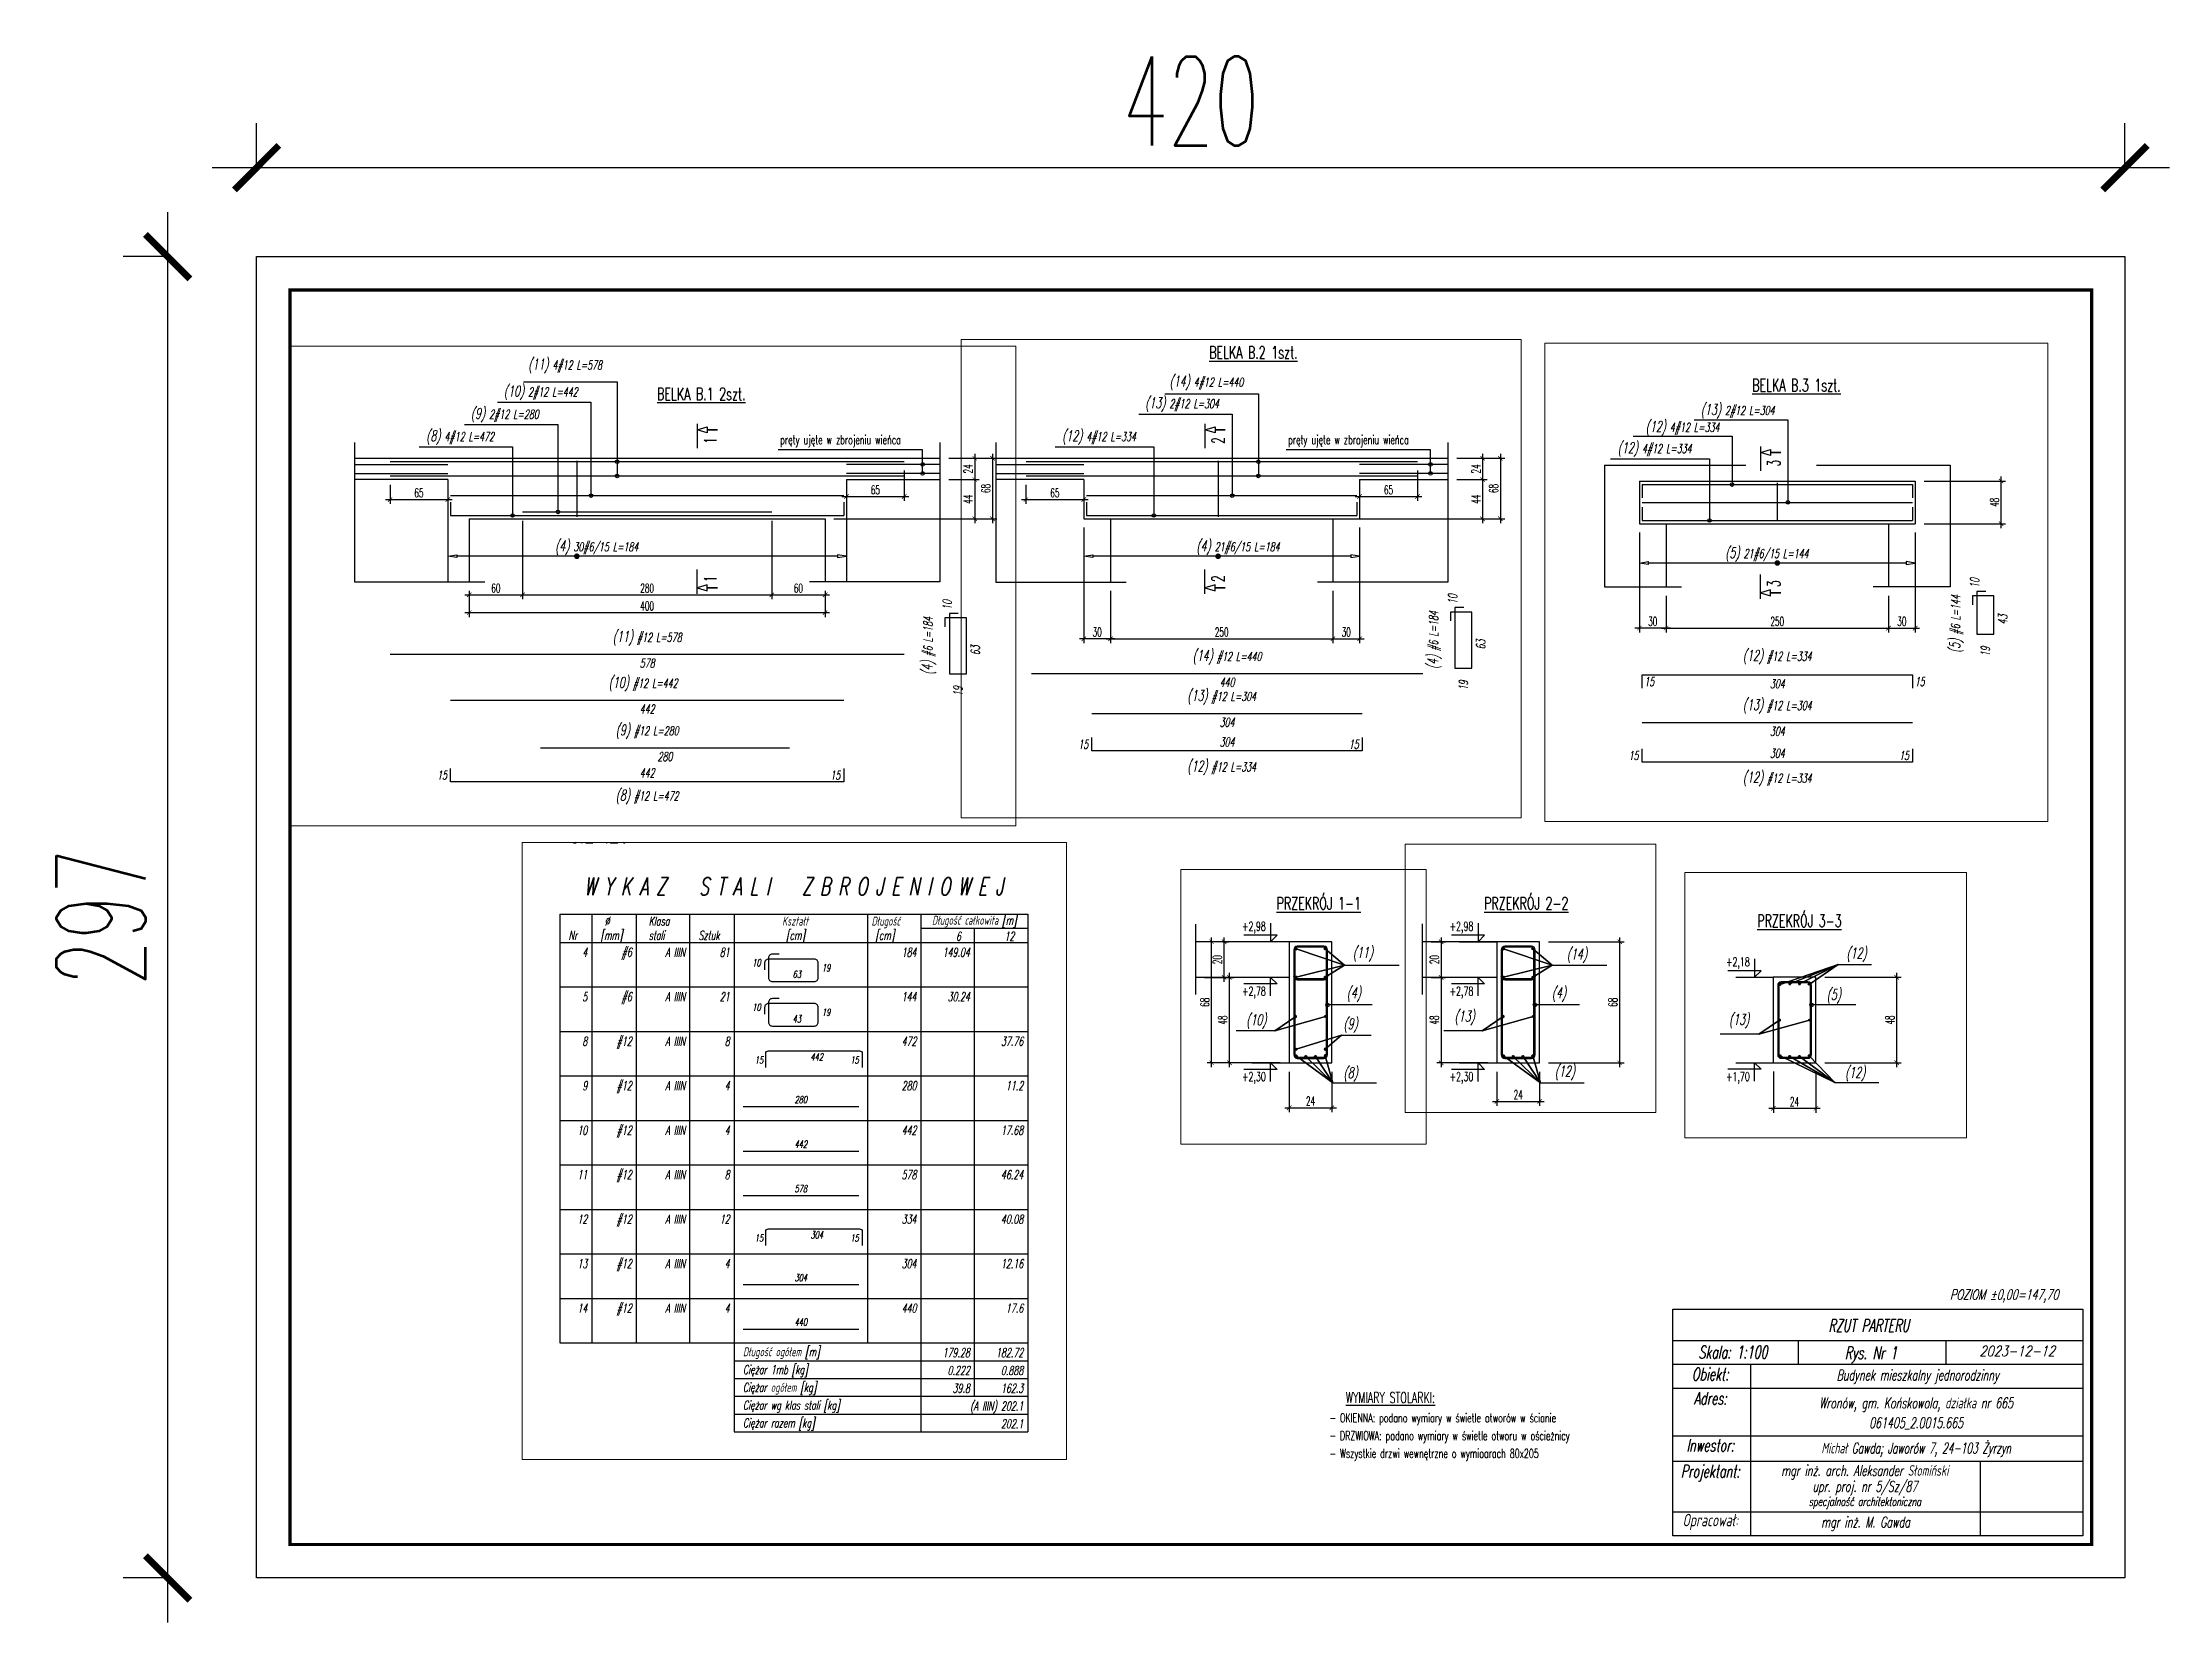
# Paper-space layout 'Layout1' of a CAD drawing. Header units: millimetres. Extents: x -461 to 18, y -18 to 338.
# The model-space entities are those that its viewports show. They can reach past a viewport. Long polylines and large blocks are cut down to what shows.
import ezdxf
from ezdxf.enums import TextEntityAlignment as Align

# ---------------------------------------------------------------- set-up
doc = ezdxf.new("R2010")
doc.units = ezdxf.units.MM
doc.linetypes.add('DASHED2', pattern=[9.525, 6.35, -3.175])
doc.layers.get('Defpoints').update_dxf_attribs({"color": 251})
for name, color, linetype in [('02', 4, 'Continuous'), ('K-HATCHpręt', 105, 'Continuous'), ('K-LINIA', 254, 'Continuous'), ('K-ODNOSNIK', 8, 'Continuous'), ('K-POMOCNICZE', 9, 'DASHED2'), ('K-RAMKA', 181, 'Continuous'), ('K-SCIANY', 2, 'Continuous'), ('K-TEXT 2.4mm', 71, 'Continuous'), ('K-TEXT 2.8mm', 101, 'Continuous'), ('K-TEXT 2mm', 254, 'Continuous'), ('K-TEXT 4mm', 4, 'Continuous'), ('K-WYMIARY', 1, 'Continuous'), ('K-ZBROJ_06', 101, 'Continuous'), ('K-ZBROJ_12', 161, 'Continuous'), ('N-25', 71, 'Continuous'), ('N-35-PLYTY', 101, 'Continuous'), ('PrzylElektr', 10, 'Continuous'), ('ZBROJA_NIEZLICZAC', 255, 'Continuous'), ('ZBROJA_PRET', 161, 'Continuous'), ('ZBROJA_RZUTPR', 141, 'Continuous'), ('ZBROJA_RZUTPR1', 255, 'Continuous'), ('ZBROJA_ZASIEG', 253, 'Continuous'), ('ZBROJA_ZESTAWIENIE', 62, 'Continuous'), ('ZBROJA_ZESTAWIENIE1', 252, 'Continuous'), ('ZBROJA_ZESTAWIENIE2', 30, 'Continuous'), ('ZBROJA_ZESTAWIENIE3', 141, 'Continuous'), ('ZBROJA_ZESTAWIENIE4', 210, 'Continuous'), ('ZBROJA_ZLICZAC', 125, 'Continuous')]:
    doc.layers.add(name, color=color, linetype=linetype)
doc.layers.add('__NIEDRUK__', color=54, linetype='Continuous', plot=False)
doc.styles.add('ROMANS', font='ROMANS.SHX', dxfattribs={"width": 0.8, "oblique": 15, "height": 10})
doc.styles.add('STYL_ZBROJA', font='romanszb.shx', dxfattribs={"width": 0.65, "oblique": 12})
doc.styles.add('text 2.4mm', font='romans.shx', dxfattribs={"width": 0.65})
doc.styles.add('text 2.8mm', font='romans.shx', dxfattribs={"width": 0.65})
doc.styles.add('text 2mm', font='romans.shx', dxfattribs={"width": 0.65})
doc.styles.add('WYM1', font='romanszb.shx', dxfattribs={"width": 0.6})
doc.dimstyles.new('CM100', dxfattribs={"dimscale": 5, "dimtxt": 2, "dimasz": 1, "dimexe": 1, "dimexo": 2, "dimgap": 0.5, "dimtad": 1, "dimrnd": 0.5, "dimdsep": 46, "dimtxsty": 'WYM1', "dimblk": 'OBLIQUE', "dimcen": 0, "dimdle": 1, "dimclrd": 253, "dimclre": 251, "dimclrt": 30, "dimadec": 0, "dimazin": 0, "dimtfac": 1, "dimtix": 1, "dimtmove": 0, "dimatfit": 0, "dimfxl": 1, "dimtfillclr": 256, "dimtolj": 1, "dimarcsym": 0})

psp = doc.layouts.get("Layout1")

# ---------------------------------------------------------------- texts
at = {"layer": 'K-TEXT 2.4mm', "style": 'text 2.4mm', "width": 0.65}
psp.add_text('%%UWYMIARY STOLARKI:', height=2.4, dxfattribs=at).set_placement((-167.64, 31.85))
at = {"layer": 'K-TEXT 2.8mm', "style": 'STYL_ZBROJA', "oblique": 12, "width": 0.65}
for s, p in [('RZUT PARTERU', (-50.09, 47.86)), ('Skala: 1:100', (-80.62, 41.86)), ('Rys. Nr 1', (-49.61, 41.71))]:
    psp.add_text(s, height=2.8, dxfattribs=at).set_placement(p, align=Align.CENTER)
at = {"layer": 'K-TEXT 2mm', "style": 'text 2mm', "width": 0.65}
for s, p in [('- OKIENNA: podano wymiary w świetle otworów w ścianie', (-171.3, 27.49)), ('- DRZWIOWA: podano wymiary w świetle otworu w ościeżnicy', (-171.3, 23.49)), ('- Wszystkie drzwi wewnętrzne o wymioarach 80x205', (-171.3, 19.49))]:
    psp.add_text(s, height=2, dxfattribs=at).set_placement(p)

msp = doc.modelspace()

# ---------------------------------------------------------------- texts
at = {"layer": 'K-TEXT 2.8mm', "lineweight": -2, "style": 'text 2.8mm', "width": 0.65}
for s, height, p in [('%%UBELKA B.2 1szt.', 14, (28648.969, -53447.031)), ('%%UBELKA B.3 1szt.', 14, (29419.694, -53478.263)), ('%%UBELKA B.1 2szt.', 14, (27678.237, -53493.738)), ('%%UPRZEKRÓJ 1-1', 7, (28163.398, -53540.875)), ('%%UPRZEKRÓJ 2-2', 7, (29038.42, -53540.875)), ('%%UPRZEKRÓJ 3-3', 7, (29821.397, -53550.735))]:
    msp.add_text(s, height=height, dxfattribs=at).set_placement(p)
for s, p in [('2', (28666.165, -53542.885)), ('1', (27745.158, -53542.885)), ('3', (29450.958, -53562.885)), ('2', (28666.165, -53698.293)), ('3', (29450.958, -53698.293)), ('1', (27745.158, -53698.293))]:
    msp.add_text(s, height=14, rotation=90, dxfattribs=at).set_placement(p)
at = {"layer": 'K-TEXT 2mm', "style": 'text 2mm', "width": 0.65}
for p in [(27816.701, -53543.235), (28737.707, -53543.235)]:
    msp.add_text('pręty ujęte w zbrojeniu wieńca', height=10, dxfattribs=at).set_placement(p)
at = {"layer": 'K-TEXT 2mm', "lineweight": -2, "style": 'text 2mm', "width": 0.65}
for s, p in [('+2,98', (28143.991, -53552.784)), ('+2,98', (29019.014, -53552.784)), ('+2,18', (29803.806, -53572.784)), ('+2,78', (28143.991, -53589.264)), ('+2,78', (29019.014, -53589.264)), ('+2,30', (28143.991, -53637.264)), ('+2,30', (29019.014, -53637.264)), ('+1,70', (29803.806, -53637.264))]:
    msp.add_text(s, height=5, dxfattribs=at).set_placement(p)
at = {"layer": 'ZBROJA_NIEZLICZAC', "style": 'STYL_ZBROJA'}
for s, insert, char_height, attachment_point in [('\\H6;\\C71;\\H10;\\C256;\\H6;\\C71;(11)\\H10;\\C256;', (28206.267, -53570.085), 20, 7), ('\\H6;\\C71;\\H10;\\C256;\\H6;\\C71;(14)\\H10;\\C256;', (29084.947, -53570.867), 20, 7), ('\\H6;\\C71;\\H10;\\C256;\\H6;\\C71;(12)\\H10;\\C256;', (29871.514, -53570.369), 20, 7), ('\\H6;\\C71;\\H10;\\C256;\\H6;\\C71;(4)\\H10;\\C256;', (28202.863, -53592.707), 20, 7), ('\\H6;\\C71;\\H10;\\C256;\\H6;\\C71;(4)\\H10;\\C256;', (29076.503, -53592.707), 20, 7), ('\\H6;\\C71;\\H10;\\C256;\\H6;\\C71;(5)\\H10;\\C256;', (29860.419, -53593.625), 20, 7), ('\\H6;\\C71;\\H10;\\C256;\\H6;\\C71;(13)\\H10;\\C256;', (29021.808, -53605.862), 20, 7), ('\\H6;\\C71;\\H10;\\C256;\\H6;\\C71;(10)\\H10;\\C256;', (28146.383, -53607.826), 20, 7), ('\\H6;\\C71;\\H10;\\C256;\\H6;\\C71;(9)\\H10;\\C256;', (28201.03, -53610.069), 20, 7), ('\\H6;\\C71;\\H10;\\C256;\\H6;\\C71;(13)\\H10;\\C256;', (29805.534, -53607.644), 20, 7), ('\\H6;\\C71;\\H10;\\C256;\\H6;\\C71;(8)\\H10;\\C256;', (28201.008, -53637.581), 20, 7), ('\\H6;\\C71;\\H10;\\C256;\\H6;\\C71;(12)\\H10;\\C256;', (29078.162, -53636.698), 20, 7), ('\\H6;\\C71;\\H10;\\C256;\\H6;\\C71;(12)\\H10;\\C256;', (29870.757, -53637.399), 20, 7), ('\\H12;\\C71;\\H10;\\C256;\\H12;\\C71;(11)\\H10;\\C256; #12 L=578', (27667.14, -53769.355), 20, 8), ('\\H12;\\C71;\\H10;\\C256;\\H12;\\C71;(14)\\H10;\\C256; #12 L=440', (28669.146, -53790.826), 10, 8), ('\\H12;\\C71;\\H10;\\C256;\\H12;\\C71;(12)\\H10;\\C256; #12 L=334', (29447.939, -53784.967), 20, 8), ('\\H12;\\C71;\\H10;\\C256;\\H12;\\C71;(10)\\H10;\\C256; #12 L=442', (27662.627, -53820.893), 20, 8), ('\\H12;\\C71;\\H10;\\C256;\\H12;\\C71;(13)\\H10;\\C256; #12 L=304', (28663.146, -53835.73), 20, 8), ('\\H12;\\C71;\\H10;\\C256;\\H12;\\C71;(13)\\H10;\\C256; #12 L=304', (29447.939, -53840.36), 10, 8), ('\\H12;\\C71;\\H10;\\C256;\\H12;\\C71;(9)\\H10;\\C256; #12 L=280', (27667.14, -53874.337), 20, 8), ('\\H12;\\C71;\\H10;\\C256;\\H12;\\C71;(12)\\H10;\\C256; #12 L=334', (28663.146, -53914.89), 20, 8), ('\\H12;\\C71;\\H10;\\C256;\\H12;\\C71;(12)\\H10;\\C256; #12 L=334', (29447.939, -53922.001), 20, 8), ('\\H12;\\C71;\\H10;\\C256;\\H12;\\C71;(8)\\H10;\\C256; #12 L=472', (27667.14, -53947.638), 20, 8)]:
    msp.add_mtext(s, dxfattribs=dict(at, insert=insert, char_height=char_height, attachment_point=attachment_point))
at = {"layer": 'ZBROJA_NIEZLICZAC', "char_height": 20, "attachment_point": 8, "rotation": 90, "style": 'STYL_ZBROJA'}
for s, insert in [('\\H12;\\C71;\\H10;\\C256;\\H12;\\C71;(5)\\H10;\\C256; #6 L=144', (29657.309, -53739.649)), ('\\H12;\\C71;\\H10;\\C256;\\H12;\\C71;(4)\\H10;\\C256; #6 L=184', (27991.863, -53769.876)), ('\\H12;\\C71;\\H10;\\C256;\\H12;\\C71;(4)\\H10;\\C256; #6 L=184', (28910.24, -53763.359))]:
    msp.add_mtext(s, dxfattribs=dict(at, insert=insert))
at = {"layer": 'ZBROJA_RZUTPR1', "style": 'STYL_ZBROJA', "oblique": 12, "width": 0.65}
for p in [(29669.809, -53688.149), (28922.74, -53711.859), (28004.363, -53718.376)]:
    msp.add_text('10', height=10, rotation=90, dxfattribs=at).set_placement(p, align=Align.MIDDLE_RIGHT)
for s, p in [('43', (29696.309, -53734.649)), ('63', (28949.24, -53768.359)), ('63', (28030.863, -53774.876))]:
    msp.add_text(s, height=10, rotation=90, dxfattribs=at).set_placement(p, align=Align.TOP_CENTER)
for p in [(29681.809, -53776.149), (28934.74, -53819.859), (28016.363, -53826.376)]:
    msp.add_text('19', height=10, rotation=90, dxfattribs=at).set_placement(p, align=Align.MIDDLE_LEFT)
for s, p in [('578', (27667.14, -53789.355)), ('440', (28669.146, -53810.826)), ('304', (29447.939, -53806.967)), ('442', (27667.14, -53840.893)), ('304', (28669.146, -53855.73)), ('304', (29447.939, -53860.36)), ('304', (28669.146, -53877.89)), ('304', (29447.939, -53885.001)), ('280', (27687.14, -53894.337)), ('442', (27667.14, -53912.638))]:
    msp.add_text(s, height=10, dxfattribs=at).set_placement(p, align=Align.MIDDLE)
for p in [(29309.534, -53804.467), (29613.534, -53804.467), (28513.146, -53880.39), (28817.146, -53880.39), (29291.939, -53887.501), (29595.939, -53887.501), (27442.14, -53915.138), (27884.14, -53915.138)]:
    msp.add_text('15', height=10, dxfattribs=at).set_placement(p, align=Align.MIDDLE_RIGHT)
at = {"layer": 'ZBROJA_ZLICZAC', "char_height": 20, "attachment_point": 7, "style": 'STYL_ZBROJA'}
for s, insert in [('\\H12;\\C71;\\H10;\\C256;\\H12;\\C71;(11)\\H10;\\C256; 4#12 L=578', (27533.504, -53463.299)), ('\\H12;\\C71;\\H10;\\C256;\\H12;\\C71;(14)\\H10;\\C256; 4#12 L=440', (28604.511, -53482.488)), ('\\H12;\\C71;\\H10;\\C256;\\H12;\\C71;(10)\\H10;\\C256; 2#12 L=442', (27506.139, -53493.463)), ('\\H12;\\C71;\\H10;\\C256;\\H12;\\C71;(13)\\H10;\\C256; 2#12 L=304', (28577.146, -53506.729)), ('\\H12;\\C71;\\H10;\\C256;\\H12;\\C71;(9)\\H10;\\C256; 2#12 L=280', (27469.041, -53518.585)), ('\\H12;\\C71;\\H10;\\C256;\\H12;\\C71;(13)\\H10;\\C256; 2#12 L=304', (29361.938, -53508.728)), ('\\H12;\\C71;\\H10;\\C256;\\H12;\\C71;(12)\\H10;\\C256; 4#12 L=334', (29299.969, -53527.717)), ('\\H12;\\C71;\\H10;\\C256;\\H12;\\C71;(8)\\H10;\\C256; 4#12 L=472', (27418.818, -53543.751)), ('\\H12;\\C71;\\H10;\\C256;\\H12;\\C71;(12)\\H10;\\C256; 4#12 L=334', (28483.825, -53543.751)), ('\\H12;\\C71;\\H10;\\C256;\\H12;\\C71;(12)\\H10;\\C256; 4#12 L=334', (29268.618, -53551.559)), ('\\H12;\\C71;\\H10;\\C256;\\H12;\\C71;(4)\\H10;\\C256; 30#6/15 L=184', (27563.705, -53667.565)), ('\\H12;\\C71;\\H10;\\C256;\\H12;\\C71;(4)\\H10;\\C256; 21#6/15 L=184', (28634.711, -53667.565)), ('\\H12;\\C71;\\H10;\\C256;\\H12;\\C71;(5)\\H10;\\C256; 21#6/15 L=144', (29389.504, -53669.565))]:
    msp.add_mtext(s, dxfattribs=dict(at, insert=insert))

# ---------------------------------------------------------------- blocks, each defined once
blk = doc.blocks.new('rabx')
at = {"layer": 'K-TEXT 2.8mm'}
for p, q in [((-805.2, 438.6), (-15.6, 438.6)), ((-563.5, 438.6), (-563.5, 392.6)), ((-279, 438.6), (-279, 392.6)), ((-805.2, 392.6), (-15.6, 392.6)), ((-655.9, 392.6), (-655.9, 62.3))]:
    blk.add_line(p, q, dxfattribs=at)
at = {"layer": 'K-TEXT 2mm'}
for p, q in [((-805.2, 346.6), (-15.6, 346.6)), ((-805.2, 254.6), (-15.6, 254.6)), ((-805.2, 206), (-15.6, 206)), ((-212.5, 62.3), (-212.5, 206)), ((-805.2, 108.3), (-15.6, 108.3))]:
    blk.add_line(p, q, dxfattribs=at)
at = {"layer": 'K-TEXT 4mm'}
blk.add_lwpolyline([(-805.2, 62.3), (-805.2, 498.6), (-15.6, 498.6), (-15.6, 62.3)], close=True, dxfattribs=at)
at = {"layer": '02', "style": 'ROMANS', "oblique": 15, "width": 0.8}
blk.add_text('2023-12-12', height=20, dxfattribs=at).set_placement((-141.8, 408), align=Align.CENTER)
at = {"layer": 'K-TEXT 2.4mm', "style": 'STYL_ZBROJA', "oblique": 12}
for s, width, p in [('Budynek mieszkalny jednorodzinny', 0.65, (-333.4, 361.5)), ('Wronów, gm. Końskowola, działka nr 665', 0.65, (-336.4, 307.8)), ('061405_2.0015.665', 0.65, (-336.4, 269.5)), ('Michał Gawda; Jaworów 7, 24-103 Żyrzyn', 0.62, (-336.4, 220.8)), ('mgr inż. arch. Aleksander Słomiński', 0.65, (-435.2, 177.7)), ('upr. proj. nr 5/Sz/87', 0.65, (-435.2, 147)), ('mgr inż. M. Gawda', 0.65, (-433.9, 78.3))]:
    blk.add_text(s, height=20.567, dxfattribs=dict(at, width=width)).set_placement(p, align=Align.CENTER)
at = {"layer": 'K-TEXT 2.8mm', "style": 'STYL_ZBROJA', "oblique": 12, "width": 0.65}
for s, height, p in [('Obiekt:', 24, (-733.1, 361.5)), ('Adres:', 24, (-733.1, 314.9)), ('Inwestor:', 24, (-733.1, 224.5)), ('Projektant:', 23.995, (-733.1, 174.5)), ('Opracował:', 24, (-733.1, 80.4))]:
    blk.add_text(s, height=height, dxfattribs=at).set_placement(p, align=Align.CENTER)
at = {"layer": 'K-TEXT 2mm', "style": 'STYL_ZBROJA', "oblique": 12, "width": 0.65}
blk.add_text('specjalność architektoniczna', height=17.139, dxfattribs=at).set_placement((-435.2, 119.6), align=Align.CENTER)
at = {"layer": 'N-25', "ltscale": 10, "style": 'ROMANS', "oblique": 15, "width": 0.7}
blk.add_text('POZIOM %%P0,00=147,70', height=19.282, dxfattribs=at).set_placement((-271.1, 517.1))
blk = doc.blocks.new('_ArchTick')
at = {"color": 0, "linetype": 'ByBlock', "const_width": 0.15}
blk.add_lwpolyline([(-0.5, -0.5), (0.5, 0.5)], dxfattribs=at)
blk = doc.blocks.new('*D663')
at = {"layer": '__NIEDRUK__', "color": 251, "lineweight": -2, "transparency": 16777216}
for p, q in [((-420, 317), (-420, 327)), ((0, 317), (0, 327))]:
    blk.add_line(p, q, dxfattribs=at)
at = {"layer": '__NIEDRUK__', "color": 253, "lineweight": -2, "transparency": 16777216}
blk.add_line((-430, 317), (10, 317), dxfattribs=at)
at = {"layer": 'Defpoints', "color": 0, "transparency": 16777216}
for p in [(0, 317), (-420, 297), (0, 297)]:
    blk.add_point(p, dxfattribs=at)
at = {"layer": '__NIEDRUK__', "color": 253, "lineweight": -2, "transparency": 16777216, "xscale": 10, "yscale": 10, "zscale": 10, "rotation": 180}
blk.add_blockref('_ArchTick', (-420, 317), dxfattribs=at)
at = {"layer": '__NIEDRUK__', "color": 253, "lineweight": -2, "transparency": 16777216, "xscale": 10, "yscale": 10, "zscale": 10}
blk.add_blockref('_ArchTick', (0, 317), dxfattribs=at)
at = {"layer": '__NIEDRUK__', "color": 30, "transparency": 16777216, "insert": (-210, 332), "char_height": 20, "attachment_point": 5, "style": 'WYM1'}
blk.add_mtext('\\A1;420', dxfattribs=at)
blk = doc.blocks.new('*D664')
at = {"layer": '__NIEDRUK__', "color": 253, "lineweight": -2, "transparency": 16777216}
blk.add_line((-440, 307), (-440, -10), dxfattribs=at)
at = {"layer": '__NIEDRUK__', "color": 251, "lineweight": -2, "transparency": 16777216}
for p, q in [((-440, 297), (-450, 297)), ((-440, 0), (-450, 0))]:
    blk.add_line(p, q, dxfattribs=at)
at = {"layer": 'Defpoints', "color": 0, "transparency": 16777216}
for p in [(-420, 297), (-420, 0), (-440, 0)]:
    blk.add_point(p, dxfattribs=at)
at = {"layer": '__NIEDRUK__', "color": 253, "lineweight": -2, "transparency": 16777216, "xscale": 10, "yscale": 10, "zscale": 10}
for p, rotation in [((-440, 297), 90), ((-440, 0), 270)]:
    blk.add_blockref('_ArchTick', p, dxfattribs=dict(at, rotation=rotation))
at = {"layer": '__NIEDRUK__', "color": 30, "transparency": 16777216, "insert": (-455, 148.5), "char_height": 20, "attachment_point": 5, "rotation": 90, "style": 'WYM1'}
blk.add_mtext('\\A1;297', dxfattribs=at)
blk = doc.blocks.new('A$C392df230')
h = blk.add_hatch()
h.set_pattern_fill('ANGLE', color=256, scale=0.025)
h.set_pattern_definition([(360, (-2880.4701, 5517.13781), (-5e-64, 0.174625), [0.127, -0.047625]), (90, (-2880.4701, 5517.13781), (-0.174625, 1e-17), [0.127, -0.047625])])
h.paths.add_polyline_path([(0.5, 0, 1), (-0.5, 0, 1)])
blk.add_circle((0, 0), 0.5)
blk = doc.blocks.new('*D602')
at = {"layer": 'Defpoints', "color": 0, "transparency": 16777216}
for p in [(27467.1, -53698.1), (27867.1, -53698.1), (27867.1, -53732.5)]:
    blk.add_point(p, dxfattribs=at)
at = {"layer": 'K-WYMIARY', "color": 251, "lineweight": -2, "transparency": 16777216}
for p, q in [((27467.1, -53708.1), (27467.1, -53737.5)), ((27867.1, -53708.1), (27867.1, -53737.5))]:
    blk.add_line(p, q, dxfattribs=at)
at = {"layer": 'K-WYMIARY', "color": 253, "lineweight": -2, "transparency": 16777216}
blk.add_line((27462.1, -53732.5), (27872.1, -53732.5), dxfattribs=at)
at = {"layer": 'K-WYMIARY', "color": 253, "lineweight": -2, "transparency": 16777216, "xscale": 5, "yscale": 5, "zscale": 5, "rotation": 180}
blk.add_blockref('_ArchTick', (27467.1, -53732.5), dxfattribs=at)
at = {"layer": 'K-WYMIARY', "color": 253, "lineweight": -2, "transparency": 16777216, "xscale": 5, "yscale": 5, "zscale": 5}
blk.add_blockref('_ArchTick', (27867.1, -53732.5), dxfattribs=at)
at = {"layer": 'K-WYMIARY', "color": 30, "transparency": 16777216, "insert": (27667.1, -53725), "char_height": 10, "attachment_point": 5, "style": 'WYM1'}
blk.add_mtext('\\A1;400', dxfattribs=at)
blk = doc.blocks.new('*D604')
at = {"layer": 'Defpoints', "color": 0, "transparency": 16777216}
for p in [(27527.1, -53619.3), (27467.1, -53698.1), (27527.1, -53712.5)]:
    blk.add_point(p, dxfattribs=at)
at = {"layer": 'K-WYMIARY', "color": 251, "lineweight": -2, "transparency": 16777216}
for p, q in [((27527.1, -53629.3), (27527.1, -53717.5)), ((27467.1, -53708.1), (27467.1, -53717.5))]:
    blk.add_line(p, q, dxfattribs=at)
at = {"layer": 'K-WYMIARY', "color": 253, "lineweight": -2, "transparency": 16777216}
blk.add_line((27462.1, -53712.5), (27532.1, -53712.5), dxfattribs=at)
at = {"layer": 'K-WYMIARY', "color": 253, "lineweight": -2, "transparency": 16777216, "xscale": 5, "yscale": 5, "zscale": 5, "rotation": 180}
blk.add_blockref('_ArchTick', (27467.1, -53712.5), dxfattribs=at)
at = {"layer": 'K-WYMIARY', "color": 253, "lineweight": -2, "transparency": 16777216, "xscale": 5, "yscale": 5, "zscale": 5}
blk.add_blockref('_ArchTick', (27527.1, -53712.5), dxfattribs=at)
at = {"layer": 'K-WYMIARY', "color": 30, "transparency": 16777216, "insert": (27497.1, -53705), "char_height": 10, "attachment_point": 5, "style": 'WYM1'}
blk.add_mtext('\\A1;60', dxfattribs=at)
blk = doc.blocks.new('*D605')
at = {"layer": 'Defpoints', "color": 0, "transparency": 16777216}
for p in [(27527.1, -53619.3), (27807.1, -53619.3), (27807.1, -53712.5)]:
    blk.add_point(p, dxfattribs=at)
at = {"layer": 'K-WYMIARY', "color": 251, "lineweight": -2, "transparency": 16777216}
for p, q in [((27527.1, -53629.3), (27527.1, -53717.5)), ((27807.1, -53629.3), (27807.1, -53717.5))]:
    blk.add_line(p, q, dxfattribs=at)
at = {"layer": 'K-WYMIARY', "color": 253, "lineweight": -2, "transparency": 16777216}
blk.add_line((27522.1, -53712.5), (27812.1, -53712.5), dxfattribs=at)
at = {"layer": 'K-WYMIARY', "color": 253, "lineweight": -2, "transparency": 16777216, "xscale": 5, "yscale": 5, "zscale": 5, "rotation": 180}
blk.add_blockref('_ArchTick', (27527.1, -53712.5), dxfattribs=at)
at = {"layer": 'K-WYMIARY', "color": 253, "lineweight": -2, "transparency": 16777216, "xscale": 5, "yscale": 5, "zscale": 5}
blk.add_blockref('_ArchTick', (27807.1, -53712.5), dxfattribs=at)
at = {"layer": 'K-WYMIARY', "color": 30, "transparency": 16777216, "insert": (27667.1, -53705), "char_height": 10, "attachment_point": 5, "style": 'WYM1'}
blk.add_mtext('\\A1;280', dxfattribs=at)
blk = doc.blocks.new('*D606')
at = {"layer": 'Defpoints', "color": 0, "transparency": 16777216}
for p in [(27807.1, -53619.3), (27867.1, -53698.1), (27867.1, -53712.5)]:
    blk.add_point(p, dxfattribs=at)
at = {"layer": 'K-WYMIARY', "color": 251, "lineweight": -2, "transparency": 16777216}
for p, q in [((27807.1, -53629.3), (27807.1, -53717.5)), ((27867.1, -53708.1), (27867.1, -53717.5))]:
    blk.add_line(p, q, dxfattribs=at)
at = {"layer": 'K-WYMIARY', "color": 253, "lineweight": -2, "transparency": 16777216}
blk.add_line((27802.1, -53712.5), (27872.1, -53712.5), dxfattribs=at)
at = {"layer": 'K-WYMIARY', "color": 253, "lineweight": -2, "transparency": 16777216, "xscale": 5, "yscale": 5, "zscale": 5, "rotation": 180}
blk.add_blockref('_ArchTick', (27807.1, -53712.5), dxfattribs=at)
at = {"layer": 'K-WYMIARY', "color": 253, "lineweight": -2, "transparency": 16777216, "xscale": 5, "yscale": 5, "zscale": 5}
blk.add_blockref('_ArchTick', (27867.1, -53712.5), dxfattribs=at)
at = {"layer": 'K-WYMIARY', "color": 30, "transparency": 16777216, "insert": (27837.1, -53705), "char_height": 10, "attachment_point": 5, "style": 'WYM1'}
blk.add_mtext('\\A1;60', dxfattribs=at)
blk = doc.blocks.new('*D607')
at = {"layer": 'Defpoints', "color": 0, "transparency": 16777216}
for p in [(27996.2, -53559), (27996.2, -53583), (28035.3, -53583)]:
    blk.add_point(p, dxfattribs=at)
at = {"layer": 'K-WYMIARY', "color": 251, "lineweight": -2, "transparency": 16777216}
for p, q in [((28006.2, -53559), (28040.3, -53559)), ((28006.2, -53583), (28040.3, -53583))]:
    blk.add_line(p, q, dxfattribs=at)
at = {"layer": 'K-WYMIARY', "color": 253, "lineweight": -2, "transparency": 16777216}
blk.add_line((28035.3, -53554), (28035.3, -53588), dxfattribs=at)
at = {"layer": 'K-WYMIARY', "color": 253, "lineweight": -2, "transparency": 16777216, "xscale": 5, "yscale": 5, "zscale": 5}
for p, rotation in [((28035.3, -53559), 90), ((28035.3, -53583), 270)]:
    blk.add_blockref('_ArchTick', p, dxfattribs=dict(at, rotation=rotation))
at = {"layer": 'K-WYMIARY', "color": 30, "transparency": 16777216, "insert": (28027.8, -53571), "char_height": 10, "attachment_point": 5, "rotation": 90, "style": 'WYM1'}
blk.add_mtext('\\A1;24', dxfattribs=at)
blk = doc.blocks.new('*D608')
at = {"layer": 'Defpoints', "color": 0, "transparency": 16777216}
for p in [(27996.2, -53583), (27867.1, -53627), (28035.3, -53627)]:
    blk.add_point(p, dxfattribs=at)
at = {"layer": 'K-WYMIARY', "color": 251, "lineweight": -2, "transparency": 16777216}
for p, q in [((28006.2, -53583), (28040.3, -53583)), ((27877.1, -53627), (28040.3, -53627))]:
    blk.add_line(p, q, dxfattribs=at)
at = {"layer": 'K-WYMIARY', "color": 253, "lineweight": -2, "transparency": 16777216}
blk.add_line((28035.3, -53578), (28035.3, -53632), dxfattribs=at)
at = {"layer": 'K-WYMIARY', "color": 253, "lineweight": -2, "transparency": 16777216, "xscale": 5, "yscale": 5, "zscale": 5}
for p, rotation in [((28035.3, -53583), 90), ((28035.3, -53627), 270)]:
    blk.add_blockref('_ArchTick', p, dxfattribs=dict(at, rotation=rotation))
at = {"layer": 'K-WYMIARY', "color": 30, "transparency": 16777216, "insert": (28027.8, -53605), "char_height": 10, "attachment_point": 5, "rotation": 90, "style": 'WYM1'}
blk.add_mtext('\\A1;44', dxfattribs=at)
blk = doc.blocks.new('*D609')
at = {"layer": 'Defpoints', "color": 0, "transparency": 16777216}
for p in [(27996.2, -53559), (27867.1, -53627), (28055.3, -53627)]:
    blk.add_point(p, dxfattribs=at)
at = {"layer": 'K-WYMIARY', "color": 251, "lineweight": -2, "transparency": 16777216}
for p, q in [((28006.2, -53559), (28060.3, -53559)), ((27877.1, -53627), (28060.3, -53627))]:
    blk.add_line(p, q, dxfattribs=at)
at = {"layer": 'K-WYMIARY', "color": 253, "lineweight": -2, "transparency": 16777216}
blk.add_line((28055.3, -53554), (28055.3, -53632), dxfattribs=at)
at = {"layer": 'K-WYMIARY', "color": 253, "lineweight": -2, "transparency": 16777216, "xscale": 5, "yscale": 5, "zscale": 5}
for p, rotation in [((28055.3, -53559), 90), ((28055.3, -53627), 270)]:
    blk.add_blockref('_ArchTick', p, dxfattribs=dict(at, rotation=rotation))
at = {"layer": 'K-WYMIARY', "color": 30, "transparency": 16777216, "insert": (28047.8, -53593), "char_height": 10, "attachment_point": 5, "rotation": 90, "style": 'WYM1'}
blk.add_mtext('\\A1;68', dxfattribs=at)
blk = doc.blocks.new('*D613')
at = {"layer": 'Defpoints', "color": 0, "transparency": 16777216}
for p in [(27956.1, -53562.9), (27891.1, -53583), (27956.1, -53602)]:
    blk.add_point(p, dxfattribs=at)
at = {"layer": 'K-WYMIARY', "color": 251, "lineweight": -2, "transparency": 16777216}
for p, q in [((27956.1, -53572.9), (27956.1, -53607)), ((27891.1, -53593), (27891.1, -53607))]:
    blk.add_line(p, q, dxfattribs=at)
at = {"layer": 'K-WYMIARY', "color": 253, "lineweight": -2, "transparency": 16777216}
blk.add_line((27886.1, -53602), (27961.1, -53602), dxfattribs=at)
at = {"layer": 'K-WYMIARY', "color": 253, "lineweight": -2, "transparency": 16777216, "xscale": 5, "yscale": 5, "zscale": 5, "rotation": 180}
blk.add_blockref('_ArchTick', (27891.1, -53602), dxfattribs=at)
at = {"layer": 'K-WYMIARY', "color": 253, "lineweight": -2, "transparency": 16777216, "xscale": 5, "yscale": 5, "zscale": 5}
blk.add_blockref('_ArchTick', (27956.1, -53602), dxfattribs=at)
at = {"layer": 'K-WYMIARY', "color": 30, "transparency": 16777216, "insert": (27923.6, -53594.5), "char_height": 10, "attachment_point": 5, "style": 'WYM1'}
blk.add_mtext('\\A1;65', dxfattribs=at)
blk = doc.blocks.new('*D614')
at = {"layer": 'Defpoints', "color": 0, "transparency": 16777216}
for p in [(27378.1, -53578.9), (27443.1, -53583), (27443.1, -53605.4)]:
    blk.add_point(p, dxfattribs=at)
at = {"layer": 'K-WYMIARY', "color": 251, "lineweight": -2, "transparency": 16777216}
for p, q in [((27378.1, -53588.9), (27378.1, -53610.4)), ((27443.1, -53593), (27443.1, -53610.4))]:
    blk.add_line(p, q, dxfattribs=at)
at = {"layer": 'K-WYMIARY', "color": 253, "lineweight": -2, "transparency": 16777216}
blk.add_line((27373.1, -53605.4), (27448.1, -53605.4), dxfattribs=at)
at = {"layer": 'K-WYMIARY', "color": 253, "lineweight": -2, "transparency": 16777216, "xscale": 5, "yscale": 5, "zscale": 5, "rotation": 180}
blk.add_blockref('_ArchTick', (27378.1, -53605.4), dxfattribs=at)
at = {"layer": 'K-WYMIARY', "color": 253, "lineweight": -2, "transparency": 16777216, "xscale": 5, "yscale": 5, "zscale": 5}
blk.add_blockref('_ArchTick', (27443.1, -53605.4), dxfattribs=at)
at = {"layer": 'K-WYMIARY', "color": 30, "transparency": 16777216, "insert": (27410.6, -53597.9), "char_height": 10, "attachment_point": 5, "style": 'WYM1'}
blk.add_mtext('\\A1;65', dxfattribs=at)
blk = doc.blocks.new('*D617')
at = {"layer": 'Defpoints', "color": 0, "transparency": 16777216}
for p in [(28538.1, -53698.1), (28788.1, -53698.1), (28788.1, -53761.9)]:
    blk.add_point(p, dxfattribs=at)
at = {"layer": 'K-WYMIARY', "color": 251, "lineweight": -2, "transparency": 16777216}
for p, q in [((28538.1, -53708.1), (28538.1, -53766.9)), ((28788.1, -53708.1), (28788.1, -53766.9))]:
    blk.add_line(p, q, dxfattribs=at)
at = {"layer": 'K-WYMIARY', "color": 253, "lineweight": -2, "transparency": 16777216}
blk.add_line((28533.1, -53761.9), (28793.1, -53761.9), dxfattribs=at)
at = {"layer": 'K-WYMIARY', "color": 253, "lineweight": -2, "transparency": 16777216, "xscale": 5, "yscale": 5, "zscale": 5, "rotation": 180}
blk.add_blockref('_ArchTick', (28538.1, -53761.9), dxfattribs=at)
at = {"layer": 'K-WYMIARY', "color": 253, "lineweight": -2, "transparency": 16777216, "xscale": 5, "yscale": 5, "zscale": 5}
blk.add_blockref('_ArchTick', (28788.1, -53761.9), dxfattribs=at)
at = {"layer": 'K-WYMIARY', "color": 30, "transparency": 16777216, "insert": (28663.1, -53754.4), "char_height": 10, "attachment_point": 5, "style": 'WYM1'}
blk.add_mtext('\\A1;250', dxfattribs=at)
blk = doc.blocks.new('*D619')
at = {"layer": 'Defpoints', "color": 0, "transparency": 16777216}
for p in [(28917.2, -53559), (28917.2, -53583), (28956.3, -53583)]:
    blk.add_point(p, dxfattribs=at)
at = {"layer": 'K-WYMIARY', "color": 251, "lineweight": -2, "transparency": 16777216}
for p, q in [((28927.2, -53559), (28961.3, -53559)), ((28927.2, -53583), (28961.3, -53583))]:
    blk.add_line(p, q, dxfattribs=at)
at = {"layer": 'K-WYMIARY', "color": 253, "lineweight": -2, "transparency": 16777216}
blk.add_line((28956.3, -53554), (28956.3, -53588), dxfattribs=at)
at = {"layer": 'K-WYMIARY', "color": 253, "lineweight": -2, "transparency": 16777216, "xscale": 5, "yscale": 5, "zscale": 5}
for p, rotation in [((28956.3, -53559), 90), ((28956.3, -53583), 270)]:
    blk.add_blockref('_ArchTick', p, dxfattribs=dict(at, rotation=rotation))
at = {"layer": 'K-WYMIARY', "color": 30, "transparency": 16777216, "insert": (28948.8, -53571), "char_height": 10, "attachment_point": 5, "rotation": 90, "style": 'WYM1'}
blk.add_mtext('\\A1;24', dxfattribs=at)
blk = doc.blocks.new('*D620')
at = {"layer": 'Defpoints', "color": 0, "transparency": 16777216}
for p in [(28917.2, -53583), (28788.1, -53627), (28956.3, -53627)]:
    blk.add_point(p, dxfattribs=at)
at = {"layer": 'K-WYMIARY', "color": 251, "lineweight": -2, "transparency": 16777216}
for p, q in [((28927.2, -53583), (28961.3, -53583)), ((28798.1, -53627), (28961.3, -53627))]:
    blk.add_line(p, q, dxfattribs=at)
at = {"layer": 'K-WYMIARY', "color": 253, "lineweight": -2, "transparency": 16777216}
blk.add_line((28956.3, -53578), (28956.3, -53632), dxfattribs=at)
at = {"layer": 'K-WYMIARY', "color": 253, "lineweight": -2, "transparency": 16777216, "xscale": 5, "yscale": 5, "zscale": 5}
for p, rotation in [((28956.3, -53583), 90), ((28956.3, -53627), 270)]:
    blk.add_blockref('_ArchTick', p, dxfattribs=dict(at, rotation=rotation))
at = {"layer": 'K-WYMIARY', "color": 30, "transparency": 16777216, "insert": (28948.8, -53605), "char_height": 10, "attachment_point": 5, "rotation": 90, "style": 'WYM1'}
blk.add_mtext('\\A1;44', dxfattribs=at)
blk = doc.blocks.new('*D621')
at = {"layer": 'Defpoints', "color": 0, "transparency": 16777216}
for p in [(28917.2, -53559), (28788.1, -53627), (28976.3, -53627)]:
    blk.add_point(p, dxfattribs=at)
at = {"layer": 'K-WYMIARY', "color": 251, "lineweight": -2, "transparency": 16777216}
for p, q in [((28927.2, -53559), (28981.3, -53559)), ((28798.1, -53627), (28981.3, -53627))]:
    blk.add_line(p, q, dxfattribs=at)
at = {"layer": 'K-WYMIARY', "color": 253, "lineweight": -2, "transparency": 16777216}
blk.add_line((28976.3, -53554), (28976.3, -53632), dxfattribs=at)
at = {"layer": 'K-WYMIARY', "color": 253, "lineweight": -2, "transparency": 16777216, "xscale": 5, "yscale": 5, "zscale": 5}
for p, rotation in [((28976.3, -53559), 90), ((28976.3, -53627), 270)]:
    blk.add_blockref('_ArchTick', p, dxfattribs=dict(at, rotation=rotation))
at = {"layer": 'K-WYMIARY', "color": 30, "transparency": 16777216, "insert": (28968.8, -53593), "char_height": 10, "attachment_point": 5, "rotation": 90, "style": 'WYM1'}
blk.add_mtext('\\A1;68', dxfattribs=at)
blk = doc.blocks.new('*D622')
at = {"layer": 'Defpoints', "color": 0, "transparency": 16777216}
for p in [(28883.1, -53562.9), (28818.1, -53583), (28883.1, -53602)]:
    blk.add_point(p, dxfattribs=at)
at = {"layer": 'K-WYMIARY', "color": 251, "lineweight": -2, "transparency": 16777216}
for p, q in [((28883.1, -53572.9), (28883.1, -53607)), ((28818.1, -53593), (28818.1, -53607))]:
    blk.add_line(p, q, dxfattribs=at)
at = {"layer": 'K-WYMIARY', "color": 253, "lineweight": -2, "transparency": 16777216}
blk.add_line((28813.1, -53602), (28888.1, -53602), dxfattribs=at)
at = {"layer": 'K-WYMIARY', "color": 253, "lineweight": -2, "transparency": 16777216, "xscale": 5, "yscale": 5, "zscale": 5, "rotation": 180}
blk.add_blockref('_ArchTick', (28818.1, -53602), dxfattribs=at)
at = {"layer": 'K-WYMIARY', "color": 253, "lineweight": -2, "transparency": 16777216, "xscale": 5, "yscale": 5, "zscale": 5}
blk.add_blockref('_ArchTick', (28883.1, -53602), dxfattribs=at)
at = {"layer": 'K-WYMIARY', "color": 30, "transparency": 16777216, "insert": (28850.6, -53594.5), "char_height": 10, "attachment_point": 5, "style": 'WYM1'}
blk.add_mtext('\\A1;65', dxfattribs=at)
blk = doc.blocks.new('*D623')
at = {"layer": 'Defpoints', "color": 0, "transparency": 16777216}
for p in [(28443.1, -53578.9), (28508.1, -53583), (28508.1, -53605.4)]:
    blk.add_point(p, dxfattribs=at)
at = {"layer": 'K-WYMIARY', "color": 251, "lineweight": -2, "transparency": 16777216}
for p, q in [((28443.1, -53588.9), (28443.1, -53610.4)), ((28508.1, -53593), (28508.1, -53610.4))]:
    blk.add_line(p, q, dxfattribs=at)
at = {"layer": 'K-WYMIARY', "color": 253, "lineweight": -2, "transparency": 16777216}
blk.add_line((28438.1, -53605.4), (28513.1, -53605.4), dxfattribs=at)
at = {"layer": 'K-WYMIARY', "color": 253, "lineweight": -2, "transparency": 16777216, "xscale": 5, "yscale": 5, "zscale": 5, "rotation": 180}
blk.add_blockref('_ArchTick', (28443.1, -53605.4), dxfattribs=at)
at = {"layer": 'K-WYMIARY', "color": 253, "lineweight": -2, "transparency": 16777216, "xscale": 5, "yscale": 5, "zscale": 5}
blk.add_blockref('_ArchTick', (28508.1, -53605.4), dxfattribs=at)
at = {"layer": 'K-WYMIARY', "color": 30, "transparency": 16777216, "insert": (28475.6, -53597.9), "char_height": 10, "attachment_point": 5, "style": 'WYM1'}
blk.add_mtext('\\A1;65', dxfattribs=at)
blk = doc.blocks.new('*D630')
at = {"layer": 'Defpoints', "color": 0, "transparency": 16777216}
for p in [(28508.1, -53627), (28538.1, -53698.1), (28508.1, -53761.9)]:
    blk.add_point(p, dxfattribs=at)
at = {"layer": 'K-WYMIARY', "color": 251, "lineweight": -2, "transparency": 16777216}
for p, q in [((28508.1, -53637), (28508.1, -53766.9)), ((28538.1, -53708.1), (28538.1, -53766.9))]:
    blk.add_line(p, q, dxfattribs=at)
at = {"layer": 'K-WYMIARY', "color": 253, "lineweight": -2, "transparency": 16777216}
blk.add_line((28543.1, -53761.9), (28503.1, -53761.9), dxfattribs=at)
at = {"layer": 'K-WYMIARY', "color": 253, "lineweight": -2, "transparency": 16777216, "xscale": 5, "yscale": 5, "zscale": 5, "rotation": 180}
blk.add_blockref('_ArchTick', (28508.1, -53761.9), dxfattribs=at)
at = {"layer": 'K-WYMIARY', "color": 253, "lineweight": -2, "transparency": 16777216, "xscale": 5, "yscale": 5, "zscale": 5}
blk.add_blockref('_ArchTick', (28538.1, -53761.9), dxfattribs=at)
at = {"layer": 'K-WYMIARY', "color": 30, "transparency": 16777216, "insert": (28523.1, -53754.4), "char_height": 10, "attachment_point": 5, "style": 'WYM1'}
blk.add_mtext('\\A1;30', dxfattribs=at)
blk = doc.blocks.new('*D631')
at = {"layer": 'Defpoints', "color": 0, "transparency": 16777216}
for p in [(28818.1, -53627), (28788.1, -53698.1), (28818.1, -53761.9)]:
    blk.add_point(p, dxfattribs=at)
at = {"layer": 'K-WYMIARY', "color": 251, "lineweight": -2, "transparency": 16777216}
for p, q in [((28818.1, -53637), (28818.1, -53766.9)), ((28788.1, -53708.1), (28788.1, -53766.9))]:
    blk.add_line(p, q, dxfattribs=at)
at = {"layer": 'K-WYMIARY', "color": 253, "lineweight": -2, "transparency": 16777216}
blk.add_line((28783.1, -53761.9), (28823.1, -53761.9), dxfattribs=at)
at = {"layer": 'K-WYMIARY', "color": 253, "lineweight": -2, "transparency": 16777216, "xscale": 5, "yscale": 5, "zscale": 5, "rotation": 180}
blk.add_blockref('_ArchTick', (28788.1, -53761.9), dxfattribs=at)
at = {"layer": 'K-WYMIARY', "color": 253, "lineweight": -2, "transparency": 16777216, "xscale": 5, "yscale": 5, "zscale": 5}
blk.add_blockref('_ArchTick', (28818.1, -53761.9), dxfattribs=at)
at = {"layer": 'K-WYMIARY', "color": 30, "transparency": 16777216, "insert": (28803.1, -53754.4), "char_height": 10, "attachment_point": 5, "style": 'WYM1'}
blk.add_mtext('\\A1;30', dxfattribs=at)
blk = doc.blocks.new('*D632')
at = {"layer": 'Defpoints', "color": 0, "transparency": 16777216}
for p in [(29322.9, -53698.1), (29572.9, -53698.1), (29572.9, -53744.3)]:
    blk.add_point(p, dxfattribs=at)
at = {"layer": 'K-WYMIARY', "color": 251, "lineweight": -2, "transparency": 16777216}
for p, q in [((29322.9, -53708.1), (29322.9, -53749.3)), ((29572.9, -53708.1), (29572.9, -53749.3))]:
    blk.add_line(p, q, dxfattribs=at)
at = {"layer": 'K-WYMIARY', "color": 253, "lineweight": -2, "transparency": 16777216}
blk.add_line((29317.9, -53744.3), (29577.9, -53744.3), dxfattribs=at)
at = {"layer": 'K-WYMIARY', "color": 253, "lineweight": -2, "transparency": 16777216, "xscale": 5, "yscale": 5, "zscale": 5, "rotation": 180}
blk.add_blockref('_ArchTick', (29322.9, -53744.3), dxfattribs=at)
at = {"layer": 'K-WYMIARY', "color": 253, "lineweight": -2, "transparency": 16777216, "xscale": 5, "yscale": 5, "zscale": 5}
blk.add_blockref('_ArchTick', (29572.9, -53744.3), dxfattribs=at)
at = {"layer": 'K-WYMIARY', "color": 30, "transparency": 16777216, "insert": (29447.9, -53736.8), "char_height": 10, "attachment_point": 5, "style": 'WYM1'}
blk.add_mtext('\\A1;250', dxfattribs=at)
blk = doc.blocks.new('*D638')
at = {"layer": 'Defpoints', "color": 0, "transparency": 16777216}
for p in [(29292.9, -53627), (29322.9, -53698.1), (29292.9, -53744.3)]:
    blk.add_point(p, dxfattribs=at)
at = {"layer": 'K-WYMIARY', "color": 251, "lineweight": -2, "transparency": 16777216}
for p, q in [((29292.9, -53637), (29292.9, -53749.3)), ((29322.9, -53708.1), (29322.9, -53749.3))]:
    blk.add_line(p, q, dxfattribs=at)
at = {"layer": 'K-WYMIARY', "color": 253, "lineweight": -2, "transparency": 16777216}
blk.add_line((29327.9, -53744.3), (29287.9, -53744.3), dxfattribs=at)
at = {"layer": 'K-WYMIARY', "color": 253, "lineweight": -2, "transparency": 16777216, "xscale": 5, "yscale": 5, "zscale": 5, "rotation": 180}
blk.add_blockref('_ArchTick', (29292.9, -53744.3), dxfattribs=at)
at = {"layer": 'K-WYMIARY', "color": 253, "lineweight": -2, "transparency": 16777216, "xscale": 5, "yscale": 5, "zscale": 5}
blk.add_blockref('_ArchTick', (29322.9, -53744.3), dxfattribs=at)
at = {"layer": 'K-WYMIARY', "color": 30, "transparency": 16777216, "insert": (29307.9, -53736.8), "char_height": 10, "attachment_point": 5, "style": 'WYM1'}
blk.add_mtext('\\A1;30', dxfattribs=at)
blk = doc.blocks.new('*D639')
at = {"layer": 'Defpoints', "color": 0, "transparency": 16777216}
for p in [(29602.9, -53627), (29572.9, -53698.1), (29602.9, -53744.3)]:
    blk.add_point(p, dxfattribs=at)
at = {"layer": 'K-WYMIARY', "color": 251, "lineweight": -2, "transparency": 16777216}
for p, q in [((29602.9, -53637), (29602.9, -53749.3)), ((29572.9, -53708.1), (29572.9, -53749.3))]:
    blk.add_line(p, q, dxfattribs=at)
at = {"layer": 'K-WYMIARY', "color": 253, "lineweight": -2, "transparency": 16777216}
blk.add_line((29567.9, -53744.3), (29607.9, -53744.3), dxfattribs=at)
at = {"layer": 'K-WYMIARY', "color": 253, "lineweight": -2, "transparency": 16777216, "xscale": 5, "yscale": 5, "zscale": 5, "rotation": 180}
blk.add_blockref('_ArchTick', (29572.9, -53744.3), dxfattribs=at)
at = {"layer": 'K-WYMIARY', "color": 253, "lineweight": -2, "transparency": 16777216, "xscale": 5, "yscale": 5, "zscale": 5}
blk.add_blockref('_ArchTick', (29602.9, -53744.3), dxfattribs=at)
at = {"layer": 'K-WYMIARY', "color": 30, "transparency": 16777216, "insert": (29587.9, -53736.8), "char_height": 10, "attachment_point": 5, "style": 'WYM1'}
blk.add_mtext('\\A1;30', dxfattribs=at)
blk = doc.blocks.new('*D640')
at = {"layer": 'Defpoints', "color": 0, "transparency": 16777216}
for p in [(29602.9, -53579), (29699.5, -53579), (29602.9, -53627)]:
    blk.add_point(p, dxfattribs=at)
at = {"layer": 'K-WYMIARY', "color": 251, "lineweight": -2, "transparency": 16777216}
for p, q in [((29612.9, -53579), (29704.5, -53579)), ((29612.9, -53627), (29704.5, -53627))]:
    blk.add_line(p, q, dxfattribs=at)
at = {"layer": 'K-WYMIARY', "color": 253, "lineweight": -2, "transparency": 16777216}
blk.add_line((29699.5, -53632), (29699.5, -53574), dxfattribs=at)
at = {"layer": 'K-WYMIARY', "color": 253, "lineweight": -2, "transparency": 16777216, "xscale": 5, "yscale": 5, "zscale": 5}
for p, rotation in [((29699.5, -53579), 90), ((29699.5, -53627), 270)]:
    blk.add_blockref('_ArchTick', p, dxfattribs=dict(at, rotation=rotation))
at = {"layer": 'K-WYMIARY', "color": 30, "transparency": 16777216, "insert": (29692, -53603), "char_height": 10, "attachment_point": 5, "rotation": 90, "style": 'WYM1'}
blk.add_mtext('\\A1;48', dxfattribs=at)
blk = doc.blocks.new('*D643')
at = {"layer": 'Defpoints', "color": 0, "transparency": 16777216}
for p in [(29854.4, -53579), (29854.4, -53627), (29899.7, -53627)]:
    blk.add_point(p, dxfattribs=at)
at = {"layer": 'K-WYMIARY', "color": 251, "lineweight": -2, "transparency": 16777216}
for p, q in [((29859.4, -53579), (29902.2, -53579)), ((29859.4, -53627), (29902.2, -53627))]:
    blk.add_line(p, q, dxfattribs=at)
at = {"layer": 'K-WYMIARY', "color": 253, "lineweight": -2, "transparency": 16777216}
blk.add_line((29899.7, -53576.5), (29899.7, -53629.5), dxfattribs=at)
at = {"layer": 'K-WYMIARY', "color": 253, "lineweight": -2, "transparency": 16777216, "xscale": 2.5, "yscale": 2.5, "zscale": 2.5}
for p, rotation in [((29899.7, -53579), 90), ((29899.7, -53627), 270)]:
    blk.add_blockref('_ArchTick', p, dxfattribs=dict(at, rotation=rotation))
at = {"layer": 'K-WYMIARY', "color": 30, "transparency": 16777216, "insert": (29895.9, -53603), "char_height": 5, "attachment_point": 5, "rotation": 90, "style": 'WYM1'}
blk.add_mtext('\\A1;48', dxfattribs=at)
blk = doc.blocks.new('_zestawiejnieM')
at = {"layer": 'ZBROJA_ZESTAWIENIE'}
for p, q in [((0, -80), (526, -80)), ((0, -80), (0, -96)), ((36, -80), (36, -96)), ((86, -80), (86, -96)), ((146, -80), (146, -96)), ((196, -80), (196, -96)), ((346, -80), (346, -96)), ((406, -80), (406, -96)), ((526, -80), (526, -112)), ((0, -96), (0, -112)), ((36, -96), (36, -112)), ((86, -96), (86, -112)), ((146, -96), (146, -112)), ((196, -96), (196, -112)), ((346, -96), (346, -112)), ((406, -96), (406, -112)), ((466, -96), (466, -112)), ((526, -96), (526, -112)), ((526, -96), (526, -112)), ((0, -112), (526, -112)), ((0, -112), (0, -162)), ((36, -112), (36, -162)), ((86, -112), (86, -162)), ((146, -112), (146, -162)), ((196, -112), (196, -162)), ((346, -112), (346, -162)), ((406, -112), (406, -162)), ((466, -112), (466, -162)), ((526, -112), (526, -162)), ((526, -112), (526, -162)), ((0, -162), (0, -212)), ((36, -162), (36, -212)), ((86, -162), (86, -212)), ((146, -162), (146, -212)), ((196, -162), (196, -212)), ((346, -162), (346, -212)), ((406, -162), (406, -212)), ((466, -162), (466, -212)), ((526, -162), (526, -212)), ((526, -162), (526, -212)), ((0, -212), (0, -262)), ((36, -212), (36, -262)), ((86, -212), (86, -262)), ((146, -212), (146, -262)), ((196, -212), (196, -262)), ((346, -212), (346, -262)), ((406, -212), (406, -262)), ((466, -212), (466, -262)), ((526, -212), (526, -262)), ((526, -212), (526, -262)), ((0, -262), (0, -312)), ((36, -262), (36, -312)), ((86, -262), (86, -312)), ((146, -262), (146, -312)), ((196, -262), (196, -312)), ((346, -262), (346, -312)), ((406, -262), (406, -312)), ((466, -262), (466, -312)), ((526, -262), (526, -312)), ((526, -262), (526, -312)), ((0, -312), (0, -362)), ((36, -312), (36, -362)), ((86, -312), (86, -362)), ((146, -312), (146, -362)), ((196, -312), (196, -362)), ((346, -312), (346, -362)), ((406, -312), (406, -362)), ((466, -312), (466, -362)), ((526, -312), (526, -362)), ((526, -312), (526, -362)), ((0, -362), (0, -412)), ((36, -362), (36, -412)), ((86, -362), (86, -412)), ((146, -362), (146, -412)), ((196, -362), (196, -412)), ((346, -362), (346, -412)), ((406, -362), (406, -412)), ((466, -362), (466, -412)), ((526, -362), (526, -412)), ((526, -362), (526, -412)), ((0, -412), (0, -462)), ((36, -412), (36, -462)), ((86, -412), (86, -462)), ((146, -412), (146, -462)), ((196, -412), (196, -462)), ((346, -412), (346, -462)), ((406, -412), (406, -462)), ((466, -412), (466, -462)), ((526, -412), (526, -462)), ((526, -412), (526, -462)), ((0, -462), (0, -512)), ((36, -462), (36, -512)), ((86, -462), (86, -512)), ((146, -462), (146, -512)), ((196, -462), (196, -512)), ((346, -462), (346, -512)), ((406, -462), (406, -512)), ((466, -462), (466, -512)), ((526, -462), (526, -512)), ((526, -462), (526, -512)), ((0, -512), (0, -562)), ((36, -512), (36, -562)), ((86, -512), (86, -562)), ((146, -512), (146, -562)), ((196, -512), (196, -562)), ((346, -512), (346, -562)), ((406, -512), (406, -562)), ((466, -512), (466, -562)), ((526, -512), (526, -562)), ((526, -512), (526, -562)), ((0, -562), (526, -562)), ((196, -562), (196, -662)), ((406, -562), (406, -662)), ((466, -562), (466, -622)), ((526, -562), (526, -642)), ((526, -562), (526, -622)), ((526, -562), (526, -642)), ((526, -622), (526, -642)), ((526, -642), (526, -662)), ((196, -662), (526, -662))]:
    blk.add_line(p, q, dxfattribs=at)
at = {"layer": 'ZBROJA_ZESTAWIENIE1'}
for p, q in [((406, -96), (526, -96)), ((0, -162), (526, -162)), ((0, -212), (526, -212)), ((0, -262), (526, -262)), ((0, -312), (526, -312)), ((0, -362), (526, -362)), ((0, -412), (526, -412)), ((0, -462), (526, -462)), ((0, -512), (526, -512)), ((196, -582), (526, -582)), ((196, -602), (526, -602)), ((196, -622), (526, -622)), ((196, -642), (526, -642))]:
    blk.add_line(p, q, dxfattribs=at)
at = {"layer": 'ZBROJA_ZESTAWIENIE3'}
for points in [[(246.7, -125.1), (239, -125.1, 0.414214), (234.6, -129.5), (234.6, -151.5, 0.414214), (239, -155.9), (286.2, -155.9, 0.414214), (290.6, -151.5), (290.6, -135, 0.414214), (286.2, -130.6), (234.7, -130.6, 0.414214), (230.3, -135), (230.3, -142.6)], [(246.7, -175.1), (239, -175.1, 0.414214), (234.6, -179.5), (234.6, -201.5, 0.414214), (239, -205.9), (286.2, -205.9, 0.414214), (290.6, -201.5), (290.6, -185, 0.414214), (286.2, -180.6), (234.7, -180.6, 0.414214), (230.3, -185), (230.3, -192.6)], [(231.5, -252.5), (231.5, -236.8, -0.414214), (234.5, -233.8), (337, -233.8, -0.414214), (340, -236.8), (340, -252.5)], [(231.5, -452.5), (231.5, -436.8, -0.414214), (234.5, -433.8), (337, -433.8, -0.414214), (340, -436.8), (340, -452.5)]]:
    blk.add_lwpolyline(points, format="xyb", dxfattribs=at)
for points in [[(206, -296.4), (336, -296.4)], [(206, -346.4), (336, -346.4)], [(206, -396.4), (336, -396.4)], [(206, -496.4), (336, -496.4)], [(206, -546.4), (336, -546.4)]]:
    blk.add_lwpolyline(points, dxfattribs=at)
at = {"layer": '__NIEDRUK__', "style": 'text 2mm', "width": 0.65}
blk.add_text('18:27:26', height=20, dxfattribs=at).set_placement((0, 0))
at = {"layer": 'ZBROJA_ZESTAWIENIE2', "style": 'STYL_ZBROJA', "oblique": 12, "width": 0.65}
for s, p in [(' %%c', (46, -96)), ('Klasa', (100, -96)), ('Kształt', (250, -96)), (' Długość', (346, -96)), ('Nr', (10, -112)), ('[mm]', (46, -112)), ('stali', (100, -112)), ('Sztuk', (156, -112)), (' [cm]', (250, -112)), ('  [cm]', (346, -112)), ('Długość ogółem [m]', (206, -580)), ('Ciężar 1mb [kg]', (206, -600)), ('Ciężar ogółem [kg]', (206, -620)), ('Ciężar wg klas stali [kg]', (206, -640)), ('Ciężar razem [kg]', (206, -660))]:
    blk.add_text(s, height=10, dxfattribs=at).set_placement(p, align=Align.BOTTOM_LEFT)
for s, height, p in [('Długość całkowita [m]', 10, (466, -92)), ('63', 8, (266.5, -151.8)), ('43', 8, (266.5, -201.8))]:
    blk.add_text(s, height=height, dxfattribs=at).set_placement(p, align=Align.CENTER)
for s, p in [('6', (451, -110)), ('12', (511, -110)), ('4', (31, -128)), ('#6', (81, -128)), ('A IIIN', (141, -128)), ('81', (191, -128)), ('184', (401, -128)), ('149.04', (461, -128)), ('#6', (81, -178)), ('5', (31, -178)), ('A IIIN', (141, -178)), ('21', (191, -178)), ('144', (401, -178)), ('30.24', (461, -178)), ('8', (31, -228)), ('#12', (81, -228)), ('A IIIN', (141, -228)), ('8', (191, -228)), ('472', (401, -228)), ('37.76', (521, -228)), ('9', (31, -278)), ('#12', (81, -278)), ('A IIIN', (141, -278)), ('4', (191, -278)), ('280', (401, -278)), ('11.2', (521, -278)), ('10', (31, -328)), ('#12', (81, -328)), ('A IIIN', (141, -328)), ('4', (191, -328)), ('442', (401, -328)), ('17.68', (521, -328)), ('11', (31, -378)), ('#12', (81, -378)), ('A IIIN', (141, -378)), ('8', (191, -378)), ('578', (401, -378)), ('46.24', (521, -378)), ('12', (31, -428)), ('#12', (81, -428)), ('A IIIN', (141, -428)), ('12', (191, -428)), ('334', (401, -428)), ('40.08', (521, -428)), ('#12', (81, -478)), ('13', (31, -478)), ('A IIIN', (141, -478)), ('4', (191, -478)), ('304', (401, -478)), ('12.16', (521, -478)), ('14', (31, -528)), ('#12', (81, -528)), ('A IIIN', (141, -528)), ('4', (191, -528)), ('440', (401, -528)), ('17.6', (521, -528)), ('179.28', (461, -578)), ('182.72', (521, -578)), ('0.222', (461, -598)), ('0.888', (521, -598)), ('39.8', (461, -618)), ('162.3', (521, -618)), ('(A IIIN) 202.1', (521, -638)), ('202.1', (521, -658))]:
    blk.add_text(s, height=10, dxfattribs=at).set_placement(p, align=Align.RIGHT)
for s, p in [('10', (225.9, -141.2)), ('10', (225.9, -191.2)), ('442', (296, -247)), ('304', (296, -447))]:
    blk.add_text(s, height=8, dxfattribs=at).set_placement(p, align=Align.BOTTOM_RIGHT)
for p in [(294.8, -140.5), (294.8, -190.5)]:
    blk.add_text('19', height=8, dxfattribs=at).set_placement(p, align=Align.MIDDLE_LEFT)
for p in [(228.7, -244.1), (336.1, -244.1), (228.7, -444.1), (336.1, -444.1)]:
    blk.add_text('15', height=8, dxfattribs=at).set_placement(p, align=Align.MIDDLE_RIGHT)
for s, p in [('280', (271, -295.1)), ('442', (271, -345.1)), ('578', (271, -395.1)), ('304', (271, -495.1)), ('440', (271, -545.1))]:
    blk.add_text(s, height=8, dxfattribs=at).set_placement(p, align=Align.BOTTOM_CENTER)
at = {"layer": 'ZBROJA_ZESTAWIENIE4', "style": 'STYL_ZBROJA', "oblique": 12, "width": 0.65}
blk.add_text('W Y K A Z   S T A L I   Z B R O J E N I O W E J', height=20, dxfattribs=at).set_placement((263, -59), align=Align.CENTER)
blk = doc.blocks.new('*D648')
at = {"layer": 'Defpoints', "color": 0, "transparency": 16777216}
for p in [(29830.4, -53627), (29854.3, -53627), (29854.3, -53652.6)]:
    blk.add_point(p, dxfattribs=at)
at = {"layer": 'K-WYMIARY', "color": 251, "lineweight": -2, "transparency": 16777216}
for p, q in [((29830.4, -53632), (29830.4, -53655.1)), ((29854.3, -53632), (29854.3, -53655.1))]:
    blk.add_line(p, q, dxfattribs=at)
at = {"layer": 'K-WYMIARY', "color": 253, "lineweight": -2, "transparency": 16777216}
blk.add_line((29827.9, -53652.6), (29856.8, -53652.6), dxfattribs=at)
at = {"layer": 'K-WYMIARY', "color": 253, "lineweight": -2, "transparency": 16777216, "xscale": 2.5, "yscale": 2.5, "zscale": 2.5, "rotation": 180}
blk.add_blockref('_ArchTick', (29830.4, -53652.6), dxfattribs=at)
at = {"layer": 'K-WYMIARY', "color": 253, "lineweight": -2, "transparency": 16777216, "xscale": 2.5, "yscale": 2.5, "zscale": 2.5}
blk.add_blockref('_ArchTick', (29854.3, -53652.6), dxfattribs=at)
at = {"layer": 'K-WYMIARY', "color": 30, "transparency": 16777216, "insert": (29842.3, -53648.9), "char_height": 5, "attachment_point": 5, "style": 'WYM1'}
blk.add_mtext('\\A1;24', dxfattribs=at)
blk = doc.blocks.new('*D649')
at = {"layer": 'Defpoints', "color": 0, "transparency": 16777216}
for p in [(29045.6, -53627), (29069.6, -53627), (29069.6, -53648.7)]:
    blk.add_point(p, dxfattribs=at)
at = {"layer": 'K-WYMIARY', "color": 251, "lineweight": -2, "transparency": 16777216}
for p, q in [((29045.6, -53632), (29045.6, -53651.2)), ((29069.6, -53632), (29069.6, -53651.2))]:
    blk.add_line(p, q, dxfattribs=at)
at = {"layer": 'K-WYMIARY', "color": 253, "lineweight": -2, "transparency": 16777216}
blk.add_line((29043.1, -53648.7), (29072.1, -53648.7), dxfattribs=at)
at = {"layer": 'K-WYMIARY', "color": 253, "lineweight": -2, "transparency": 16777216, "xscale": 2.5, "yscale": 2.5, "zscale": 2.5, "rotation": 180}
blk.add_blockref('_ArchTick', (29045.6, -53648.7), dxfattribs=at)
at = {"layer": 'K-WYMIARY', "color": 253, "lineweight": -2, "transparency": 16777216, "xscale": 2.5, "yscale": 2.5, "zscale": 2.5}
blk.add_blockref('_ArchTick', (29069.6, -53648.7), dxfattribs=at)
at = {"layer": 'K-WYMIARY', "color": 30, "transparency": 16777216, "insert": (29057.6, -53644.9), "char_height": 5, "attachment_point": 5, "style": 'WYM1'}
blk.add_mtext('\\A1;24', dxfattribs=at)
blk = doc.blocks.new('*D650')
at = {"layer": 'Defpoints', "color": 0, "transparency": 16777216}
for p in [(29003.7, -53559), (29003.7, -53579), (29014.3, -53579)]:
    blk.add_point(p, dxfattribs=at)
at = {"layer": 'K-WYMIARY', "color": 251, "lineweight": -2, "transparency": 16777216}
for p, q in [((29008.7, -53559), (29016.8, -53559)), ((29008.7, -53579), (29016.8, -53579))]:
    blk.add_line(p, q, dxfattribs=at)
at = {"layer": 'K-WYMIARY', "color": 253, "lineweight": -2, "transparency": 16777216}
blk.add_line((29014.3, -53556.5), (29014.3, -53581.5), dxfattribs=at)
at = {"layer": 'K-WYMIARY', "color": 253, "lineweight": -2, "transparency": 16777216, "xscale": 2.5, "yscale": 2.5, "zscale": 2.5}
for p, rotation in [((29014.3, -53559), 90), ((29014.3, -53579), 270)]:
    blk.add_blockref('_ArchTick', p, dxfattribs=dict(at, rotation=rotation))
at = {"layer": 'K-WYMIARY', "color": 30, "transparency": 16777216, "insert": (29010.5, -53569), "char_height": 5, "attachment_point": 5, "rotation": 90, "style": 'WYM1'}
blk.add_mtext('\\A1;20', dxfattribs=at)
blk = doc.blocks.new('*D651')
at = {"layer": 'Defpoints', "color": 0, "transparency": 16777216}
for p in [(29003.7, -53579), (29014.3, -53627), (29045.6, -53627)]:
    blk.add_point(p, dxfattribs=at)
at = {"layer": 'K-WYMIARY', "color": 251, "lineweight": -2, "transparency": 16777216}
for p, q in [((29008.7, -53579), (29016.8, -53579)), ((29040.6, -53627), (29011.8, -53627))]:
    blk.add_line(p, q, dxfattribs=at)
at = {"layer": 'K-WYMIARY', "color": 253, "lineweight": -2, "transparency": 16777216}
blk.add_line((29014.3, -53576.5), (29014.3, -53629.5), dxfattribs=at)
at = {"layer": 'K-WYMIARY', "color": 253, "lineweight": -2, "transparency": 16777216, "xscale": 2.5, "yscale": 2.5, "zscale": 2.5}
for p, rotation in [((29014.3, -53579), 90), ((29014.3, -53627), 270)]:
    blk.add_blockref('_ArchTick', p, dxfattribs=dict(at, rotation=rotation))
at = {"layer": 'K-WYMIARY', "color": 30, "transparency": 16777216, "insert": (29010.5, -53603), "char_height": 5, "attachment_point": 5, "rotation": 90, "style": 'WYM1'}
blk.add_mtext('\\A1;48', dxfattribs=at)
blk = doc.blocks.new('*D652')
at = {"layer": 'Defpoints', "color": 0, "transparency": 16777216}
for p in [(29069.6, -53559), (29069.6, -53627), (29114.6, -53627)]:
    blk.add_point(p, dxfattribs=at)
at = {"layer": 'K-WYMIARY', "color": 251, "lineweight": -2, "transparency": 16777216}
for p, q in [((29074.6, -53559), (29117.1, -53559)), ((29074.6, -53627), (29117.1, -53627))]:
    blk.add_line(p, q, dxfattribs=at)
at = {"layer": 'K-WYMIARY', "color": 253, "lineweight": -2, "transparency": 16777216}
blk.add_line((29114.6, -53556.5), (29114.6, -53629.5), dxfattribs=at)
at = {"layer": 'K-WYMIARY', "color": 253, "lineweight": -2, "transparency": 16777216, "xscale": 2.5, "yscale": 2.5, "zscale": 2.5}
for p, rotation in [((29114.6, -53559), 90), ((29114.6, -53627), 270)]:
    blk.add_blockref('_ArchTick', p, dxfattribs=dict(at, rotation=rotation))
at = {"layer": 'K-WYMIARY', "color": 30, "transparency": 16777216, "insert": (29110.8, -53593), "char_height": 5, "attachment_point": 5, "rotation": 90, "style": 'WYM1'}
blk.add_mtext('\\A1;68', dxfattribs=at)
blk = doc.blocks.new('*D653')
at = {"layer": 'Defpoints', "color": 0, "transparency": 16777216}
for p in [(28170.5, -53627), (28194.5, -53627), (28194.5, -53652.3)]:
    blk.add_point(p, dxfattribs=at)
at = {"layer": 'K-WYMIARY', "color": 251, "lineweight": -2, "transparency": 16777216}
for p, q in [((28170.5, -53632), (28170.5, -53654.8)), ((28194.5, -53632), (28194.5, -53654.8))]:
    blk.add_line(p, q, dxfattribs=at)
at = {"layer": 'K-WYMIARY', "color": 253, "lineweight": -2, "transparency": 16777216}
blk.add_line((28168, -53652.3), (28197, -53652.3), dxfattribs=at)
at = {"layer": 'K-WYMIARY', "color": 253, "lineweight": -2, "transparency": 16777216, "xscale": 2.5, "yscale": 2.5, "zscale": 2.5, "rotation": 180}
blk.add_blockref('_ArchTick', (28170.5, -53652.3), dxfattribs=at)
at = {"layer": 'K-WYMIARY', "color": 253, "lineweight": -2, "transparency": 16777216, "xscale": 2.5, "yscale": 2.5, "zscale": 2.5}
blk.add_blockref('_ArchTick', (28194.5, -53652.3), dxfattribs=at)
at = {"layer": 'K-WYMIARY', "color": 30, "transparency": 16777216, "insert": (28182.5, -53648.5), "char_height": 5, "attachment_point": 5, "style": 'WYM1'}
blk.add_mtext('\\A1;24', dxfattribs=at)
blk = doc.blocks.new('*D654')
at = {"layer": 'Defpoints', "color": 0, "transparency": 16777216}
for p in [(28117.9, -53579), (28136.9, -53579), (28170.5, -53627)]:
    blk.add_point(p, dxfattribs=at)
at = {"layer": 'K-WYMIARY', "color": 251, "lineweight": -2, "transparency": 16777216}
for p, q in [((28122.9, -53579), (28139.4, -53579)), ((28165.5, -53627), (28134.4, -53627))]:
    blk.add_line(p, q, dxfattribs=at)
at = {"layer": 'K-WYMIARY', "color": 253, "lineweight": -2, "transparency": 16777216}
blk.add_line((28136.9, -53629.5), (28136.9, -53576.5), dxfattribs=at)
at = {"layer": 'K-WYMIARY', "color": 253, "lineweight": -2, "transparency": 16777216, "xscale": 2.5, "yscale": 2.5, "zscale": 2.5}
for p, rotation in [((28136.9, -53579), 90), ((28136.9, -53627), 270)]:
    blk.add_blockref('_ArchTick', p, dxfattribs=dict(at, rotation=rotation))
at = {"layer": 'K-WYMIARY', "color": 30, "transparency": 16777216, "insert": (28133.1, -53603), "char_height": 5, "attachment_point": 5, "rotation": 90, "style": 'WYM1'}
blk.add_mtext('\\A1;48', dxfattribs=at)
blk = doc.blocks.new('*D655')
at = {"layer": 'Defpoints', "color": 0, "transparency": 16777216}
for p in [(28128.2, -53559), (28133.9, -53559), (28117.9, -53579)]:
    blk.add_point(p, dxfattribs=at)
at = {"layer": 'K-WYMIARY', "color": 251, "lineweight": -2, "transparency": 16777216}
for p, q in [((28133.2, -53559), (28136.4, -53559)), ((28122.9, -53579), (28136.4, -53579))]:
    blk.add_line(p, q, dxfattribs=at)
at = {"layer": 'K-WYMIARY', "color": 253, "lineweight": -2, "transparency": 16777216}
blk.add_line((28133.9, -53581.5), (28133.9, -53556.5), dxfattribs=at)
at = {"layer": 'K-WYMIARY', "color": 253, "lineweight": -2, "transparency": 16777216, "xscale": 2.5, "yscale": 2.5, "zscale": 2.5}
for p, rotation in [((28133.9, -53559), 90), ((28133.9, -53579), 270)]:
    blk.add_blockref('_ArchTick', p, dxfattribs=dict(at, rotation=rotation))
at = {"layer": 'K-WYMIARY', "color": 30, "transparency": 16777216, "insert": (28130.1, -53569), "char_height": 5, "attachment_point": 5, "rotation": 90, "style": 'WYM1'}
blk.add_mtext('\\A1;20', dxfattribs=at)
blk = doc.blocks.new('*D656')
at = {"layer": 'Defpoints', "color": 0, "transparency": 16777216}
for p in [(28126.9, -53559), (28170.5, -53559), (28170.5, -53627)]:
    blk.add_point(p, dxfattribs=at)
at = {"layer": 'K-WYMIARY', "color": 251, "lineweight": -2, "transparency": 16777216}
for p, q in [((28165.5, -53559), (28124.4, -53559)), ((28165.5, -53627), (28124.4, -53627))]:
    blk.add_line(p, q, dxfattribs=at)
at = {"layer": 'K-WYMIARY', "color": 253, "lineweight": -2, "transparency": 16777216}
blk.add_line((28126.9, -53629.5), (28126.9, -53556.5), dxfattribs=at)
at = {"layer": 'K-WYMIARY', "color": 253, "lineweight": -2, "transparency": 16777216, "xscale": 2.5, "yscale": 2.5, "zscale": 2.5}
for p, rotation in [((28126.9, -53559), 90), ((28126.9, -53627), 270)]:
    blk.add_blockref('_ArchTick', p, dxfattribs=dict(at, rotation=rotation))
at = {"layer": 'K-WYMIARY', "color": 30, "transparency": 16777216, "insert": (28123.1, -53593), "char_height": 5, "attachment_point": 5, "rotation": 90, "style": 'WYM1'}
blk.add_mtext('\\A1;68', dxfattribs=at)
blk = doc.blocks.new('ramka')
at = {"const_width": 0.7}
blk.add_lwpolyline([(-405, 282), (0, 282), (0, 0), (-405, 0)], close=True, dxfattribs=at)
at = {"layer": '__NIEDRUK__'}
blk.add_lwpolyline([(-412.5, 289.5), (7.5, 289.5), (7.5, -7.5), (-412.5, -7.5)], close=True, dxfattribs=at)
dim = blk.add_linear_dim(base=(7.5, 309.5), p1=(-412.5, 289.5), p2=(7.5, 289.5), dimstyle='CM100', override={"dimscale": 10, "dimblk": 'ArchTick'}, dxfattribs=at)
dim.commit()
dim.dimension.update_dxf_attribs({"geometry": '*D663', "text_midpoint": (-202.5, 324.5), "insert": (7.5, -7.5)})
dim = blk.add_linear_dim(base=(-432.5, -7.5), p1=(-412.5, 289.5), p2=(-412.5, -7.5), angle=90, dimstyle='CM100', override={"dimscale": 10, "dimblk": 'ArchTick'}, dxfattribs=at)
dim.commit()
dim.dimension.update_dxf_attribs({"geometry": '*D664', "text_midpoint": (-447.5, 141), "insert": (7.5, -7.5)})

# ---------------------------------------------------------------- dimensions: what is measured, and where the dimension line sits
at = {"layer": 'K-WYMIARY'}
for base, p1, p2, override, picture, middle in [((28055.271, -53627), (27996.236, -53559), (27867.14, -53627), {"dimblk": 'ArchTick'}, '*D609', (28047.771, -53593)), ((28035.271, -53583), (27996.236, -53559), (27996.236, -53583), {"dimblk": 'ArchTick'}, '*D607', (28027.771, -53571)), ((28133.863, -53559), (28117.899, -53579), (28128.23, -53559), {"dimscale": 2.5, "dimblk": 'ArchTick', "dimtmove": 1}, '*D655', (28130.113, -53569)), ((28126.875, -53559), (28170.535, -53627), (28170.535, -53559), {"dimscale": 2.5, "dimblk": 'ArchTick'}, '*D656', (28123.125, -53593)), ((28976.278, -53627), (28917.242, -53559), (28788.146, -53627), {"dimblk": 'ArchTick'}, '*D621', (28968.778, -53593)), ((28956.278, -53583), (28917.242, -53559), (28917.242, -53583), {"dimblk": 'ArchTick'}, '*D619', (28948.778, -53571)), ((29014.298, -53579), (29003.678, -53559), (29003.678, -53579), {"dimscale": 2.5, "dimblk": 'ArchTick'}, '*D650', (29010.548, -53569)), ((29114.582, -53627), (29069.558, -53559), (29069.558, -53627), {"dimscale": 2.5, "dimblk": 'ArchTick'}, '*D652', (29110.832, -53593)), ((28035.271, -53627), (27996.236, -53583), (27867.14, -53627), {"dimblk": 'ArchTick', "dimtmove": 1}, '*D608', (28027.771, -53605)), ((28136.875, -53579), (28170.535, -53627), (28117.899, -53579), {"dimscale": 2.5, "dimblk": 'ArchTick'}, '*D654', (28133.125, -53603)), ((28956.278, -53627), (28917.242, -53583), (28788.146, -53627), {"dimblk": 'ArchTick', "dimtmove": 1}, '*D620', (28948.778, -53605)), ((29014.298, -53627), (29003.678, -53579), (29045.558, -53627), {"dimscale": 2.5, "dimblk": 'ArchTick', "dimtmove": 1}, '*D651', (29010.548, -53603)), ((29699.468, -53579), (29602.939, -53627), (29602.939, -53579), {"dimblk": 'ArchTick'}, '*D640', (29691.968, -53603)), ((29899.694, -53627), (29854.351, -53579), (29854.351, -53627), {"dimscale": 2.5, "dimblk": 'ArchTick'}, '*D643', (29895.944, -53603))]:
    dim = msp.add_linear_dim(base=base, p1=p1, p2=p2, angle=90, dimstyle='CM100', override=override, dxfattribs=at)
    dim.commit()
    dim.dimension.update_dxf_attribs({"geometry": picture, "text_midpoint": middle})
for base, p1, p2, override, picture, middle in [((27956.14, -53601.975), (27891.14, -53583), (27956.14, -53562.94), {"dimblk": 'ArchTick'}, '*D613', (27923.64, -53594.475)), ((28883.146, -53601.975), (28818.146, -53583), (28883.146, -53562.94), {"dimblk": 'ArchTick'}, '*D622', (28850.646, -53594.475)), ((27443.14, -53605.417), (27378.14, -53578.943), (27443.14, -53583), {"dimblk": 'ArchTick'}, '*D614', (27410.64, -53597.917)), ((28508.146, -53605.417), (28443.146, -53578.943), (28508.146, -53583), {"dimblk": 'ArchTick'}, '*D623', (28475.646, -53597.917)), ((27527.14, -53712.47), (27467.14, -53698.078), (27527.14, -53619.318), {"dimblk": 'ArchTick'}, '*D604', (27497.14, -53704.97)), ((27807.14, -53712.47), (27527.14, -53619.318), (27807.14, -53619.318), {"dimblk": 'ArchTick', "dimtmove": 1}, '*D605', (27667.14, -53704.97)), ((27867.14, -53712.47), (27807.14, -53619.318), (27867.14, -53698.078), {"dimblk": 'ArchTick', "dimtmove": 1}, '*D606', (27837.14, -53704.97)), ((28194.535, -53652.265), (28170.535, -53627), (28194.535, -53627), {"dimscale": 2.5, "dimblk": 'ArchTick'}, '*D653', (28182.535, -53648.515)), ((28508.146, -53761.913), (28538.146, -53698.078), (28508.146, -53627), {"dimblk": 'ArchTick', "dimtmove": 1}, '*D630', (28523.146, -53754.413)), ((28818.146, -53761.913), (28788.146, -53698.078), (28818.146, -53627), {"dimblk": 'ArchTick', "dimtmove": 1}, '*D631', (28803.146, -53754.413)), ((29069.558, -53648.656), (29045.558, -53627), (29069.558, -53627), {"dimscale": 2.5, "dimblk": 'ArchTick'}, '*D649', (29057.558, -53644.906)), ((29292.939, -53744.284), (29322.939, -53698.078), (29292.939, -53627), {"dimblk": 'ArchTick', "dimtmove": 1}, '*D638', (29307.939, -53736.784)), ((29602.939, -53744.284), (29572.939, -53698.078), (29602.939, -53627), {"dimblk": 'ArchTick', "dimtmove": 1}, '*D639', (29587.939, -53736.784)), ((29854.314, -53652.634), (29830.351, -53627), (29854.314, -53627), {"dimscale": 2.5, "dimblk": 'ArchTick'}, '*D648', (29842.332, -53648.884)), ((27867.14, -53732.47), (27467.14, -53698.078), (27867.14, -53698.078), {"dimblk": 'ArchTick'}, '*D602', (27667.14, -53724.97)), ((28788.146, -53761.913), (28538.146, -53698.078), (28788.146, -53698.078), {"dimblk": 'ArchTick'}, '*D617', (28663.146, -53754.413)), ((29572.939, -53744.284), (29322.939, -53698.078), (29572.939, -53698.078), {"dimblk": 'ArchTick'}, '*D632', (29447.939, -53736.784))]:
    dim = msp.add_linear_dim(base=base, p1=p1, p2=p2, dimstyle='CM100', override=override, dxfattribs=at)
    dim.commit()
    dim.dimension.update_dxf_attribs({"geometry": picture, "text_midpoint": middle})

# ---------------------------------------------------------------- linework, layer by layer
at = {"layer": '__NIEDRUK__'}
for points in [[(28175.035, -53623.9), (28190.035, -53623.9, 0.41421356), (28191.435, -53622.5), (28191.435, -53563.5, 0.41421356), (28190.035, -53562.1), (28175.035, -53562.1, 0.41421356), (28173.635, -53563.5), (28173.635, -53622.5, 0.41421356)], [(29050.058, -53623.9), (29065.058, -53623.9, 0.41421356), (29066.458, -53622.5), (29066.458, -53563.5, 0.41421356), (29065.058, -53562.1), (29050.058, -53562.1, 0.41421356), (29048.658, -53563.5), (29048.658, -53622.5, 0.41421356)], [(29834.851, -53623.9), (29849.851, -53623.9, 0.41421356), (29851.251, -53622.5), (29851.251, -53583.5, 0.41421356), (29849.851, -53582.1), (29834.851, -53582.1, 0.41421356), (29833.451, -53583.5), (29833.451, -53622.5, 0.41421356)]]:
    msp.add_lwpolyline(points, format="xyb", close=True, dxfattribs=at)
for points in [[(28192.035, -53578.5, -0.41421356), (28190.035, -53580.5), (28175.035, -53580.5, -0.41421356), (28173.035, -53578.5)], [(28191.435, -53578.5, -0.41421356), (28190.035, -53579.9), (28175.035, -53579.9, -0.41421356), (28173.635, -53578.5)], [(29067.058, -53578.5, -0.41421356), (29065.058, -53580.5), (29050.058, -53580.5, -0.41421356), (29048.058, -53578.5)], [(29066.458, -53578.5, -0.41421356), (29065.058, -53579.9), (29050.058, -53579.9, -0.41421356), (29048.658, -53578.5)]]:
    msp.add_lwpolyline(points, format="xyb", dxfattribs=at)
at = {"layer": 'K-HATCHpręt'}
for points in [[(27338.044, -53565.94), (27443.14, -53565.94)], [(27996.236, -53565.94), (27891.14, -53565.94)], [(28409.05, -53565.94), (28508.146, -53565.94)], [(28917.242, -53565.94), (28818.146, -53565.94)], [(27338.044, -53576.06), (27443.14, -53576.06)], [(27996.236, -53576.06), (27891.14, -53576.06)], [(28409.05, -53576.06), (28508.146, -53576.06)], [(28917.242, -53576.06), (28818.146, -53576.06)]]:
    msp.add_lwpolyline(points, dxfattribs=at)
at = {"layer": 'K-LINIA'}
for points in [[(28170.535, -53559), (28117.899, -53559)], [(29045.558, -53559), (29003.678, -53559)], [(28170.535, -53579), (28117.899, -53579)], [(29045.558, -53579), (29003.678, -53579)]]:
    msp.add_lwpolyline(points, dxfattribs=at)
at = {"layer": 'K-ODNOSNIK'}
for points in [[(27528.215, -53473.172), (27633.31, -53473.172), (27633.31, -53578.943)], [(28599.222, -53486.438), (28704.317, -53486.438), (28704.317, -53578.943)], [(27498.826, -53496.074), (27603.921, -53496.074), (27603.921, -53601.001)], [(28569.833, -53509.34), (28674.928, -53509.34), (28674.928, -53601.001)], [(29354.625, -53510.365), (29459.72, -53510.365), (29459.72, -53603)], [(27461.728, -53521.196), (27566.822, -53521.196), (27566.822, -53619.318)], [(29285.903, -53528.715), (29396.998, -53528.715), (29396.998, -53583)], [(27410.796, -53546.215), (27515.891, -53546.215), (27515.891, -53623.4)], [(27976.756, -53576.06), (27976.756, -53549.413), (27814.366, -53549.413)], [(28475.803, -53546.215), (28586.898, -53546.215), (28586.898, -53623.4)], [(28897.763, -53576.06), (28897.763, -53549.413), (28735.373, -53549.413)], [(29260.596, -53554.023), (29371.69, -53554.023), (29371.69, -53623.4)], [(28201.598, -53572.163), (28190.707, -53578.943), (28201.598, -53572.163), (28174.364, -53578.943), (28201.598, -53572.163), (28190.707, -53562.94), (28201.598, -53572.163), (28174.364, -53562.94), (28201.598, -53572.163), (28232.303, -53572.163)], [(29076.621, -53572.163), (29065.729, -53578.943), (29076.621, -53572.163), (29049.387, -53578.943), (29076.621, -53572.163), (29065.729, -53562.94), (29076.621, -53572.163), (29049.387, -53562.94), (29076.621, -53572.163), (29107.326, -53572.163)], [(29866.834, -53571.845), (29845.074, -53582.6), (29866.834, -53571.845), (29839.627, -53582.6), (29866.834, -53571.845), (29850.522, -53582.94), (29866.834, -53571.845), (29834.179, -53582.94), (29866.834, -53571.845), (29885.643, -53571.845)], [(28217.02, -53594.5), (28192.035, -53594.5)], [(29092.042, -53594.5), (29067.058, -53594.5)], [(29876.835, -53594.5), (29851.851, -53594.5)], [(28162.393, -53609.022), (28174.135, -53601.001), (28162.393, -53609.022), (28190.935, -53601.001), (28162.393, -53609.022), (28140.763, -53609.022)], [(29037.415, -53609.022), (29049.158, -53601.001), (29037.415, -53609.022), (29065.958, -53601.001), (29037.415, -53609.022), (29015.785, -53609.022)], [(29822.208, -53611.021), (29833.951, -53603), (29822.208, -53611.021), (29850.751, -53603), (29822.208, -53611.021), (29800.578, -53611.021)], [(28199.852, -53611.52), (28190.707, -53619.318), (28199.852, -53611.52), (28174.364, -53619.318), (28199.852, -53611.52), (28216.552, -53611.52)], [(28195.089, -53638.178), (28185.259, -53623.4), (28195.089, -53638.178), (28179.812, -53623.4), (28195.089, -53638.178), (28190.707, -53623.06), (28195.089, -53638.178), (28174.364, -53623.06), (28195.089, -53638.178), (28219.556, -53638.178)], [(29070.111, -53638.178), (29060.282, -53623.4), (29070.111, -53638.178), (29054.834, -53623.4), (29070.111, -53638.178), (29065.729, -53623.06), (29070.111, -53638.178), (29049.387, -53623.06), (29070.111, -53638.178), (29094.579, -53638.178)], [(29864.968, -53638.067), (29845.074, -53623.4), (29864.968, -53638.067), (29839.627, -53623.4), (29864.968, -53638.067), (29850.522, -53623.06), (29864.968, -53638.067), (29834.179, -53623.06), (29864.968, -53638.067), (29889.615, -53638.067)]]:
    msp.add_lwpolyline(points, dxfattribs=at)
for centre, radius in [((27633.31, -53562.94), 2), ((28704.317, -53562.94), 2), ((27976.756, -53565.94), 2), ((28897.763, -53565.94), 2), ((27633.31, -53578.943), 2), ((27976.756, -53576.06), 2), ((28704.317, -53578.943), 2), ((28897.763, -53576.06), 2), ((29396.998, -53583), 2), ((28192.035, -53594.5), 1), ((29067.058, -53594.5), 1), ((29851.851, -53594.5), 1), ((27603.921, -53601.001), 2), ((28674.928, -53601.001), 2), ((29459.72, -53603), 2), ((27515.891, -53623.4), 2), ((27566.822, -53619.318), 2), ((28586.898, -53623.4), 2), ((29371.69, -53623.4), 2)]:
    msp.add_circle(centre, radius, dxfattribs=at)
at = {"layer": 'K-POMOCNICZE'}
for points in [[(27338.044, -53541.364), (27338.044, -53698.078), (27484.574, -53698.078)], [(27996.236, -53541.364), (27996.236, -53698.078), (27849.706, -53698.078)], [(28117.899, -53549), (28117.899, -53589)], [(28409.05, -53541.364), (28409.05, -53698.078), (28555.58, -53698.078)], [(28917.242, -53541.364), (28917.242, -53698.078), (28770.712, -53698.078)], [(29003.678, -53549), (29003.678, -53589)], [(29253.843, -53561.364), (29253.843, -53698.078), (29340.373, -53698.078)], [(29253.843, -53561.364), (29642.035, -53561.364)], [(29642.035, -53561.364), (29642.035, -53698.078), (29555.505, -53698.078)]]:
    msp.add_lwpolyline(points, dxfattribs=at)
at = {"layer": 'K-SCIANY'}
for p, q in [((27338.044, -53559), (27996.236, -53559)), ((28409.05, -53559), (28917.242, -53559)), ((27443.14, -53583), (27338.044, -53583)), ((27443.14, -53583), (27443.14, -53698.078)), ((27891.14, -53583), (27891.14, -53698.078)), ((27891.14, -53583), (27996.236, -53583)), ((28508.146, -53583), (28409.05, -53583)), ((28508.146, -53583), (28508.146, -53627)), ((28818.146, -53583), (28818.146, -53627)), ((28818.146, -53583), (28917.242, -53583)), ((29292.939, -53579), (29292.939, -53627)), ((29602.939, -53579), (29602.939, -53627)), ((27467.14, -53627), (27467.14, -53698.078)), ((27867.14, -53627), (27867.14, -53698.078)), ((28538.146, -53627), (28538.146, -53698.078)), ((28788.146, -53627), (28788.146, -53698.078)), ((29322.939, -53627), (29322.939, -53698.078)), ((29572.939, -53627), (29572.939, -53698.078))]:
    msp.add_line(p, q, dxfattribs=at)
for points in [[(28170.535, -53627), (28194.535, -53627), (28194.535, -53559), (28170.535, -53559)], [(29045.558, -53627), (29069.558, -53627), (29069.558, -53559), (29045.558, -53559)], [(29830.351, -53627), (29854.351, -53627), (29854.351, -53579), (29830.351, -53579)]]:
    msp.add_lwpolyline(points, close=True, dxfattribs=at)
for points in [[(29292.939, -53579), (29602.939, -53579)], [(27467.14, -53627), (27867.14, -53627)], [(28508.146, -53627), (28818.146, -53627)], [(29292.939, -53627), (29602.939, -53627)]]:
    msp.add_lwpolyline(points, dxfattribs=at)
at = {"layer": 'K-TEXT 2mm', "lineweight": -2}
for points in [[(28160.007, -53548.587), (28160.007, -53559), (28163.676, -53555.331), (28144.999, -53555.331)], [(29035.029, -53548.587), (29035.029, -53559), (29038.698, -53555.331), (29020.022, -53555.331)], [(29819.822, -53568.587), (29819.822, -53579), (29823.491, -53575.331), (29804.814, -53575.331)], [(28160.007, -53589.413), (28160.007, -53579), (28163.676, -53582.669), (28144.999, -53582.669)], [(29035.029, -53589.413), (29035.029, -53579), (29038.698, -53582.669), (29020.022, -53582.669)], [(28160.007, -53637.413), (28160.007, -53627), (28163.676, -53630.669), (28144.999, -53630.669)], [(29035.029, -53637.413), (29035.029, -53627), (29038.698, -53630.669), (29020.022, -53630.669)], [(29819.822, -53637.413), (29819.822, -53627), (29823.491, -53630.669), (29804.814, -53630.669)]]:
    msp.add_lwpolyline(points, dxfattribs=at)
at = {"layer": 'K-TEXT 2mm'}
for points in [[(29024.501, -53559), (29045.558, -53559)], [(29809.293, -53579), (29830.351, -53579)], [(28149.478, -53627), (28170.535, -53627)], [(29024.501, -53627), (29045.558, -53627)], [(29809.293, -53627), (29830.351, -53627)]]:
    msp.add_lwpolyline(points, dxfattribs=at)
at = {"layer": 'K-ZBROJ_06'}
for points in [[(28175.035, -53624.5), (28190.035, -53624.5, 0.41421356), (28192.035, -53622.5), (28192.035, -53563.5, 0.41421356), (28190.035, -53561.5), (28175.035, -53561.5, 0.41421356), (28173.035, -53563.5), (28173.035, -53622.5, 0.41421356)], [(29050.058, -53624.5), (29065.058, -53624.5, 0.41421356), (29067.058, -53622.5), (29067.058, -53563.5, 0.41421356), (29065.058, -53561.5), (29050.058, -53561.5, 0.41421356), (29048.058, -53563.5), (29048.058, -53622.5, 0.41421356)], [(29834.851, -53624.5), (29849.851, -53624.5, 0.41421356), (29851.851, -53622.5), (29851.851, -53583.5, 0.41421356), (29849.851, -53581.5), (29834.851, -53581.5, 0.41421356), (29832.851, -53583.5), (29832.851, -53622.5, 0.41421356)]]:
    msp.add_lwpolyline(points, format="xyb", close=True, dxfattribs=at)
at = {"layer": 'K-ZBROJ_12'}
for p, q in [((27956.14, -53562.94), (27378.14, -53562.94)), ((28883.146, -53562.94), (28443.146, -53562.94)), ((29295.939, -53583), (29295.939, -53598)), ((29599.939, -53583), (29599.939, -53598)), ((27446.14, -53608.4), (27446.14, -53623.4)), ((27888.14, -53608.4), (27888.14, -53623.4)), ((28511.146, -53608.4), (28511.146, -53623.4)), ((28815.146, -53608.4), (28815.146, -53623.4)), ((29295.939, -53608.4), (29295.939, -53623.4)), ((29599.939, -53608.4), (29599.939, -53623.4))]:
    msp.add_line(p, q, dxfattribs=at)
at = {"layer": 'N-35-PLYTY', "linetype": 'Continuous', "extrusion": (2.20399e-16, -1.07059e-31, -1), "flags": 128}
for points in [[(-27723.162, -53520.168), (-27723.162, -53527.025), (-27734.591, -53523.597), (-27734.591, -53527.025), (-27746.019, -53527.025), (-27734.591, -53527.025), (-27734.591, -53530.454), (-27723.162, -53527.025), (-27723.162, -53547.597)], [(-28644.169, -53520.168), (-28644.169, -53527.025), (-28655.598, -53523.597), (-28655.598, -53527.025), (-28667.026, -53527.025), (-28655.598, -53527.025), (-28655.598, -53530.454), (-28644.169, -53527.025), (-28644.169, -53547.597)], [(-29428.961, -53540.168), (-29428.961, -53547.025), (-29440.39, -53543.597), (-29440.39, -53547.025), (-29451.819, -53547.025), (-29440.39, -53547.025), (-29440.39, -53550.454), (-29428.961, -53547.025), (-29428.961, -53567.597)], [(-27723.162, -53711.5), (-27723.162, -53704.643), (-27734.591, -53708.071), (-27734.591, -53704.643), (-27746.019, -53704.643), (-27734.591, -53704.643), (-27734.591, -53701.214), (-27723.162, -53704.643), (-27723.162, -53684.071)], [(-28644.169, -53711.5), (-28644.169, -53704.643), (-28655.598, -53708.071), (-28655.598, -53704.643), (-28667.026, -53704.643), (-28655.598, -53704.643), (-28655.598, -53701.214), (-28644.169, -53704.643), (-28644.169, -53684.071)], [(-29428.961, -53711.5), (-29428.961, -53704.643), (-29440.39, -53708.071), (-29440.39, -53704.643), (-29451.819, -53704.643), (-29440.39, -53704.643), (-29440.39, -53701.214), (-29428.961, -53704.643), (-29428.961, -53684.071)]]:
    msp.add_lwpolyline(points, dxfattribs=at)
at = {"layer": 'ZBROJA_PRET'}
for p, q in [((27588.054, -53562), (27588.054, -53625)), ((28659.061, -53562), (28659.061, -53625)), ((27378.14, -53578.943), (27956.14, -53578.943)), ((28443.146, -53578.943), (28883.146, -53578.943)), ((29295.939, -53583), (29599.939, -53583)), ((29447.939, -53581), (29447.939, -53624)), ((27446.14, -53601.001), (27888.14, -53601.001)), ((28511.146, -53601.001), (28815.146, -53601.001)), ((29295.939, -53603), (29599.939, -53603)), ((27527.14, -53619.318), (27807.14, -53619.318)), ((27446.14, -53623.4), (27888.14, -53623.4)), ((28511.146, -53623.4), (28815.146, -53623.4)), ((29295.939, -53623.4), (29599.939, -53623.4))]:
    msp.add_line(p, q, dxfattribs=at)
at = {"layer": 'ZBROJA_RZUTPR'}
for points in [[(29682.309, -53703.149), (29672.309, -53703.149, 0.41421356), (29672.309, -53703.149), (29672.309, -53751.149, 0.41421356), (29672.309, -53751.149), (29691.309, -53751.149, 0.41421356), (29691.309, -53751.149), (29691.309, -53708.149, 0.41421356), (29691.309, -53708.149), (29667.309, -53708.149, 0.41421356), (29667.309, -53708.149), (29667.309, -53718.149)], [(28935.24, -53726.859), (28925.24, -53726.859, 0.41421356), (28925.24, -53726.859), (28925.24, -53794.859, 0.41421356), (28925.24, -53794.859), (28944.24, -53794.859, 0.41421356), (28944.24, -53794.859), (28944.24, -53731.859, 0.41421356), (28944.24, -53731.859), (28920.24, -53731.859, 0.41421356), (28920.24, -53731.859), (28920.24, -53741.859)], [(28016.863, -53733.376), (28006.863, -53733.376, 0.41421356), (28006.863, -53733.376), (28006.863, -53801.376, 0.41421356), (28006.863, -53801.376), (28025.863, -53801.376, 0.41421356), (28025.863, -53801.376), (28025.863, -53738.376, 0.41421356), (28025.863, -53738.376), (28001.863, -53738.376, 0.41421356), (28001.863, -53738.376), (28001.863, -53748.376)], [(29295.939, -53811.967), (29295.939, -53796.967, -0.41421356), (29295.939, -53796.967), (29599.939, -53796.967, -0.41421356), (29599.939, -53796.967), (29599.939, -53811.967)], [(28821.146, -53872.89), (28821.146, -53887.89, -0.41421356), (28821.146, -53887.89), (28517.146, -53887.89, -0.41421356), (28517.146, -53887.89), (28517.146, -53872.89)], [(29599.939, -53880.001), (29599.939, -53895.001, -0.41421356), (29599.939, -53895.001), (29295.939, -53895.001, -0.41421356), (29295.939, -53895.001), (29295.939, -53880.001)], [(27888.14, -53907.638), (27888.14, -53922.638, -0.41421356), (27888.14, -53922.638), (27446.14, -53922.638, -0.41421356), (27446.14, -53922.638), (27446.14, -53907.638)]]:
    msp.add_lwpolyline(points, format="xyb", dxfattribs=at)
for points in [[(27378.14, -53779.355), (27956.14, -53779.355)], [(28449.146, -53800.826), (28889.146, -53800.826)], [(27446.14, -53830.893), (27888.14, -53830.893)], [(28517.146, -53845.73), (28821.146, -53845.73)], [(29295.939, -53850.36), (29599.939, -53850.36)], [(27547.14, -53884.337), (27827.14, -53884.337)]]:
    msp.add_lwpolyline(points, dxfattribs=at)
at = {"layer": 'ZBROJA_ZASIEG'}
for p, q in [((27443.14, -53659.166), (27443.14, -53679.166)), ((27891.14, -53659.166), (27891.14, -53679.166)), ((28508.146, -53659.166), (28508.146, -53679.166)), ((28818.146, -53659.166), (28818.146, -53679.166)), ((29292.939, -53661.166), (29292.939, -53681.166)), ((29602.939, -53661.166), (29602.939, -53681.166))]:
    msp.add_line(p, q, dxfattribs=at)
for points in [[(27881.14, -53669.166), (27881.14, -53670.716), (27891.14, -53669.166), (27881.14, -53667.616), (27881.14, -53669.166), (27453.14, -53669.166), (27453.14, -53670.716), (27443.14, -53669.166), (27453.14, -53667.616), (27453.14, -53669.166)], [(28808.146, -53669.166), (28808.146, -53670.716), (28818.146, -53669.166), (28808.146, -53667.616), (28808.146, -53669.166), (28518.146, -53669.166), (28518.146, -53670.716), (28508.146, -53669.166), (28518.146, -53667.616), (28518.146, -53669.166)], [(29592.939, -53671.166), (29592.939, -53672.716), (29602.939, -53671.166), (29592.939, -53669.616), (29592.939, -53671.166), (29302.939, -53671.166), (29302.939, -53672.716), (29292.939, -53671.166), (29302.939, -53669.616), (29302.939, -53671.166)]]:
    msp.add_lwpolyline(points, dxfattribs=at)
at = {"layer": 'ZBROJA_ZASIEG', "const_width": 3.15}
for points in [[(27586.479, -53669.166, 1), (27589.629, -53669.166, 1)], [(28657.486, -53669.166, 1), (28660.636, -53669.166, 1)], [(29446.364, -53671.166, 1), (29449.514, -53671.166, 1)]]:
    msp.add_lwpolyline(points, format="xyb", close=True, dxfattribs=at)

# ---------------------------------------------------------------- block references
msp.add_blockref('_zestawiejnieM', (31067.512, -53983.282))
at = {"layer": 'K-ZBROJ_12', "xscale": -1, "rotation": 180}
for p in [(28174.364, -53562.94), (29049.387, -53562.94), (28174.364, -53578.943), (29049.387, -53578.943), (29834.179, -53582.94), (29839.627, -53582.6), (29845.074, -53582.6), (28174.135, -53601.001), (29049.158, -53601.001), (29833.951, -53603)]:
    msp.add_blockref('A$C392df230', p, dxfattribs=at)
at = {"layer": 'K-ZBROJ_12', "rotation": 180}
for p in [(28190.707, -53562.94), (29065.729, -53562.94), (28190.707, -53578.943), (29065.729, -53578.943), (29850.522, -53582.94), (28190.935, -53601.001), (29065.958, -53601.001), (29850.751, -53603)]:
    msp.add_blockref('A$C392df230', p, dxfattribs=at)
at = {"layer": 'K-ZBROJ_12'}
for p in [(28174.364, -53619.318), (28174.364, -53623.06), (28179.812, -53623.4), (28185.259, -53623.4), (29049.387, -53623.06), (29054.834, -53623.4), (29060.282, -53623.4), (29834.179, -53623.06), (29839.627, -53623.4), (29845.074, -53623.4)]:
    msp.add_blockref('A$C392df230', p, dxfattribs=at)
at = {"layer": 'K-ZBROJ_12', "xscale": -1}
for p in [(28190.707, -53619.318), (28190.707, -53623.06), (29065.729, -53623.06), (29850.522, -53623.06)]:
    msp.add_blockref('A$C392df230', p, dxfattribs=at)

msp.set_redraw_order([(e.dxf.handle, doc.entitydb.next_handle()) for e in msp.query("TEXT MTEXT ATTDEF DIMENSION ARC_DIMENSION")])  # texts and dimensions are drawn at this point

# ---------------------------------------------------------------- block references
at = {"layer": 'K-RAMKA'}
psp.add_blockref('ramka', (0, 0), dxfattribs=at)
at = {"layer": 'PrzylElektr', "xscale": 0.1166908044100115, "yscale": 0.1166908044100115, "zscale": 0.1166908044100115}
psp.add_blockref('rabx', (-0.18, -5.27), dxfattribs=at)

psp.set_redraw_order([(e.dxf.handle, doc.entitydb.next_handle()) for e in psp.query("TEXT MTEXT ATTDEF DIMENSION ARC_DIMENSION")])  # texts and dimensions are drawn at this point

# ---------------------------------------------------------------- viewports
at = {"layer": 'Defpoints'}
psp.add_viewport(center=(-202.5, 141), size=(405, 282), view_center_point=(28645.207, -63469.745), view_height=11550.72003, dxfattribs=at)
for center, size, view_center_point, view_height, status in [((-323.41, 215.46), (163.19, 107.7749), (27673.598, -53702.628), 538.8745, 3), ((-191.2, 217.13), (125.88, 107.5203), (28684.863, -53694.268), 537.60138, 4), ((-66.35, 216.31), (113.09, 107.5203), (29469.441, -53692.773), 537.60138, 5), ((-291.59, 88.46), (122.37, 138.709), (31331.365, -54329.677), 693.5455, 9), ((-126.15, 127.29), (56.33, 60.359), (29064.458, -53579.514), 150.8968, 7), ((-177.16, 120.85), (55.16, 61.734), (28178.533, -53595.611), 154.335, 6), ((-59.76, 121.23), (63.31, 59.6099), (29859.862, -53594.694), 149.02478, 8)]:
    psp.add_viewport(center=center, size=size, view_center_point=view_center_point, view_height=view_height, status=status, dxfattribs=at)

doc.saveas('drawing.dxf')
